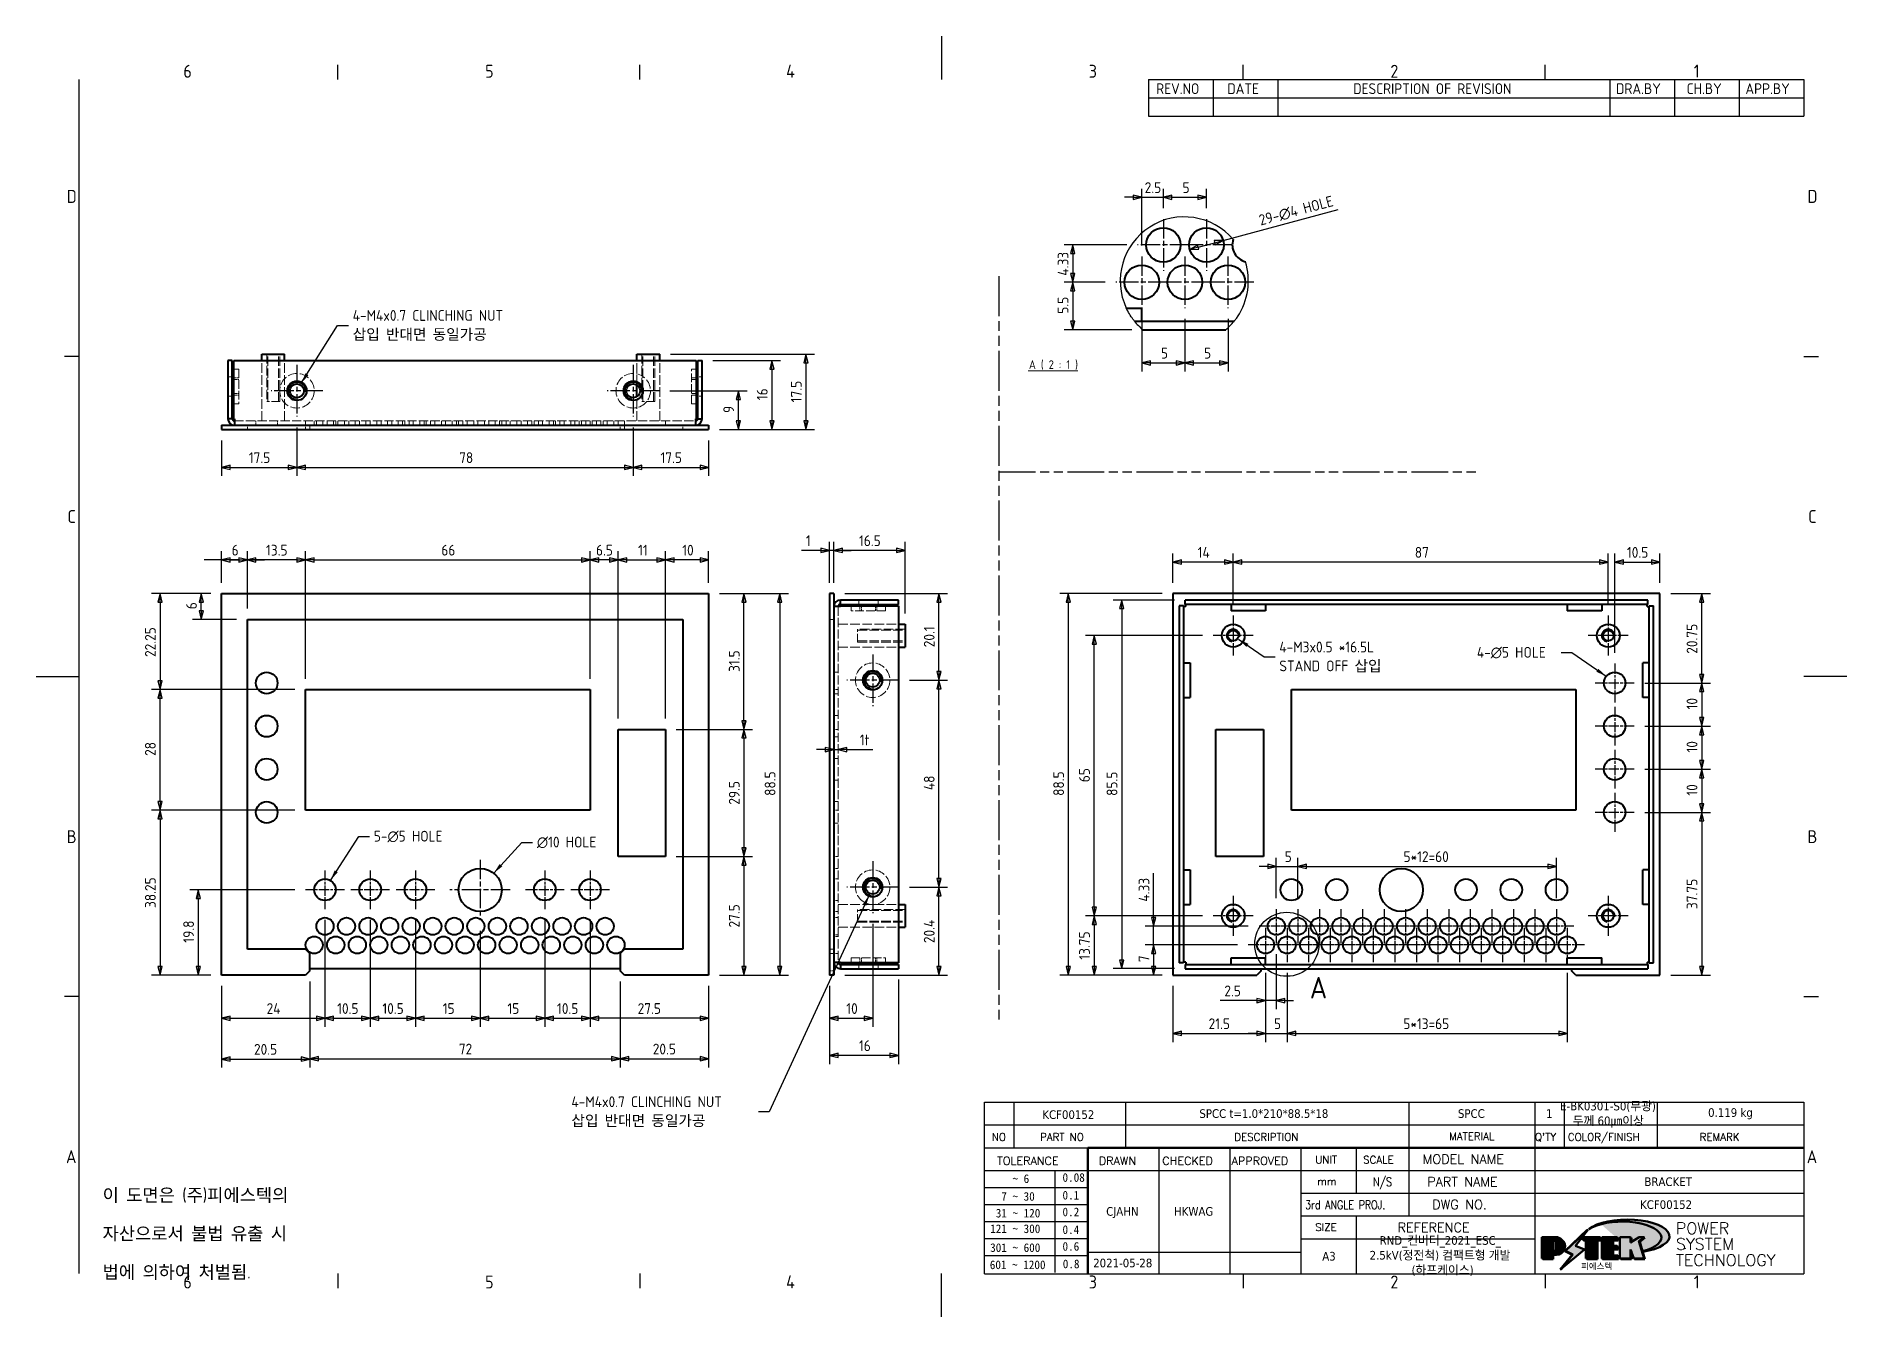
# Model space of a CAD drawing. Header units: millimetres. Extents: x 0 to 420, y 0 to 297.
import ezdxf
from ezdxf.enums import TextEntityAlignment as Align

# ---------------------------------------------------------------- set-up
doc = ezdxf.new("R2010")
doc.units = ezdxf.units.MM
for name, pattern in [('CHAIN', [0.3543, 0.2362, -0.0295, 0.0591, -0.0295]), ('DASHED', [0.2067, 0.1654, -0.0413]), ('DOUBLE_DASH_CHAIN', [1.2403, 0.6614, -0.0827, 0.1654, -0.0827, 0.1654, -0.0827])]:
    doc.linetypes.add(name, pattern=pattern)
doc.layers.get('0').update_dxf_attribs({"color": 3, "lineweight": 25})
for name, color, linetype, lineweight in [('가려진 것(ISO)', 2, 'DASHED', 18), ('가시적인 것(ISO)', 3, 'Continuous', 40), ('가시적인 좁은 것(ISO)', 3, 'Continuous', 35), ('경계(ISO)', 7, 'Continuous', 25), ('기호(ISO)', 5, 'Continuous', 25), ('끊기 선(JIS)', 7, 'Continuous', 25), ('상세 경계(JIS)', 7, 'Continuous', 25), ('스케치 형상(ISO)', 3, 'Continuous', 25), ('제목(ISO)', 5, 'Continuous', 50), ('중심 표식(ISO)', 1, 'Continuous', 25), ('치수(ISO)', 2, 'Continuous', 25), ('해치(ISO)', 7, 'Continuous', 18)]:
    doc.layers.add(name, color=color, linetype=linetype, lineweight=lineweight)
doc.styles.add('HAN_291', font='')
doc.styles.add('HAN_370', font='', dxfattribs={"width": 2})
doc.styles.add('ISO ProportionalPSTEK', font='isocp.shx')
doc.styles.add('RC_284', font='ROMANC.shx')
doc.styles.add('RC_287', font='ROMANC.shx')
doc.styles.add('RC_292', font='ROMANC.shx')
doc.styles.add('ROMANT_294', font='romant.shx')
doc.styles.add('문자 텍스트_PSTEK_POSCO', font='isocp.shx')
doc.styles.add('부품번호텍스트_PSTEK_POSCO', font='isocp.shx')
doc.styles.add('치수 텍스트_PSTEK_POSCO', font='isocp.shx')
doc.styles.add('텍스트 스타일198', font='tahoma.ttf')
doc.styles.add('텍스트 스타일333', font='ROMANC.shx', dxfattribs={"width": 0.8})
doc.styles.add('텍스트 스타일466', font='isocp.shx')
doc.styles.get('HAN_291').set_extended_font_data('GulimChe')
doc.styles.get('HAN_370').set_extended_font_data('GulimChe')
doc.dimstyles.new('치수_PSTEK_POSCO', dxfattribs={"dimtxt": 2.5, "dimasz": 2, "dimexe": 2, "dimexo": 2.5, "dimgap": 1, "dimtad": 1, "dimrnd": 1e-08, "dimdsep": 46, "dimtxsty": '치수 텍스트_PSTEK_POSCO', "dimblk": 'Filled-2', "dimcen": 0.09, "dimdle": 10, "dimclrd": 7, "dimclre": 7, "dimclrt": 2, "dimadec": 1, "dimazin": 2, "dimtfac": 1, "dimtmove": 0, "dimatfit": 3, "dimfxl": 0, "dimtolj": 1, "dimlwd": -1, "dimlwe": -1, "dimarcsym": 0})
doc.dimstyles.new('치수_PSTEK_POSCO$7', dxfattribs={"dimtxt": 2.5, "dimasz": 2.5, "dimexe": 2, "dimexo": 2.5, "dimgap": 1, "dimtad": 1, "dimrnd": 1e-08, "dimdsep": 46, "dimtxsty": '치수 텍스트_PSTEK_POSCO', "dimblk": 'Filled-2', "dimcen": 0.09, "dimdle": 10, "dimclrd": 7, "dimclre": 7, "dimclrt": 2, "dimadec": 1, "dimazin": 2, "dimtfac": 1, "dimtmove": 0, "dimatfit": 3, "dimfxl": 0, "dimtolj": 1, "dimlwd": -1, "dimlwe": -1, "dimarcsym": 0})

msp = doc.modelspace()

# ---------------------------------------------------------------- texts
at = {"layer": '기호(ISO)', "color": 2, "char_height": 2.5, "attachment_point": 4, "style": '치수 텍스트_PSTEK_POSCO'}
for s, insert, width, line_spacing_factor in [('{4-M4x0.7 CLINCHING NUT \\P삽입 반대면 동일가공}', (73.419, 229.916), 42.37426, 1.05), ('{4-M3x0.5 *16.5L\\PSTAND OFF 삽입}', (288.366, 153.036), 27.72083, 1.05), ('{4-\\fAIGDT|b0|i0;\\H2.5000;n\\fisocp|b0|i0;\\H2.5000;5 HOLE}', (334.191, 154.024), 18.54846, 0.4375), ('{5-\\fAIGDT|b0|i0;\\H2.5000;n\\fisocp|b0|i0;\\H2.5000;5 HOLE}', (78.323, 111.384), 18.26857, 0.4375), ('{\\fisocp|b0|i0;\\H2.5000;\\fAIGDT|b0|i0;\\H2.5000;n\\fisocp|b0|i0;\\H2.5000;10 HOLE}', (116.151, 110.011), 15.74056, 0.4375), ('{4-M4x0.7 CLINCHING NUT \\P삽입 반대면 동일가공}', (124.152, 47.549), 42.37426, 1.05)]:
    msp.add_mtext(s, dxfattribs=dict(at, insert=insert, width=width, line_spacing_factor=line_spacing_factor))
at = {"layer": '기호(ISO)', "color": 7, "insert": (230.278, 219.637), "char_height": 2, "attachment_point": 7, "style": '텍스트 스타일466'}
msp.add_mtext('A ( 2 : 1 )', dxfattribs=at)
at = {"layer": '기호(ISO)', "color": 7, "insert": (15.395, 19.147), "char_height": 3, "width": 51.64005, "attachment_point": 4, "line_spacing_factor": 1.78626, "style": '문자 텍스트_PSTEK_POSCO'}
msp.add_mtext('{이 도면은 (주)피에스텍의\\P자산으로서 불법 유출 시 \\P법에 의하여 처벌됨.}', dxfattribs=at)

# ---------------------------------------------------------------- blocks, each defined once
blk = doc.blocks.new('경계 Default Border')
at = {"layer": '경계(ISO)'}
for p, q in [((70, 287), (70, 290.4)), ((140, 287), (140, 290.4)), ((280, 287), (280, 290.4)), ((350, 287), (350, 290.4)), ((10, 222.75), (6.6, 222.75)), ((410, 222.75), (413.4, 222.75)), ((10, 74.25), (6.6, 74.25)), ((410, 74.25), (413.4, 74.25)), ((70, 10), (70, 6.6)), ((140, 10), (140, 6.6)), ((280, 10), (280, 6.6)), ((350, 10), (350, 6.6))]:
    blk.add_line(p, q, dxfattribs=at)
at = {"layer": '경계(ISO)', "flags": 128}
for points in [[(210, 297), (210, 287)], [(10, 10), (10, 287)], [(0, 148.5), (10, 148.5)], [(420, 148.5), (410, 148.5)], [(210, 0), (210, 10)]]:
    blk.add_lwpolyline(points, dxfattribs=at)
at = {"layer": '경계(ISO)', "color": 2, "char_height": 3, "attachment_point": 7, "style": '문자 텍스트_PSTEK_POSCO'}
for s, insert in [('6', (34.14, 287.37)), ('5', (104.14, 287.37)), ('4', (173.97, 287.4)), ('3', (244.17, 287.37)), ('2', (314.13, 287.37)), ('1', (384.49, 287.4)), ('D', (7.08, 258.35)), ('D', (410.88, 258.35)), ('C', (7.24, 184.1)), ('C', (411.04, 184.1)), ('B', (7.08, 109.85)), ('B', (410.88, 109.85)), ('A', (6.91, 35.62)), ('A', (410.71, 35.62)), ('6', (34.14, 6.57)), ('5', (104.14, 6.57)), ('4', (173.97, 6.6)), ('3', (244.17, 6.57)), ('2', (314.13, 6.57)), ('1', (384.49, 6.6))]:
    blk.add_mtext(s, dxfattribs=dict(at, insert=insert))
blk = doc.blocks.new('제목 블록 PSTEK')
for color, points in [(252, [(317.22, 17.06), (322.03, 21.63), (322.28, 21.94), (317.05, 16.98), (318.75, 16.19), (316, 12.72), (316.34, 13), (318.92, 16.27)]), (5, [(321.62, 17.42), (319.53, 18.25), (322.45, 22.02), (317.22, 17.06), (318.92, 16.27), (316.17, 12.8)]), (1, [(324.48, 19.61), (325.24, 19.61), (325.24, 20.26), (321.23, 20.26), (321.23, 19.61), (321.98, 19.61), (321.98, 15.34), (324.48, 15.34)]), (252, [(321.98, 19.61), (321.4, 19.61), (321.4, 19.46), (321.98, 19.46)]), (252, [(324.66, 19.46), (325.42, 19.46), (325.42, 20.11), (325.24, 20.11), (325.24, 19.61), (324.48, 19.61), (324.48, 15.34), (322.16, 15.34), (322.16, 15.19), (324.66, 15.19)]), (1, [(329.23, 20.26), (325.66, 20.26), (325.66, 15.34), (329.36, 15.34), (329.36, 15.99), (328.11, 15.99), (328.11, 17.56), (329.23, 17.56), (329.23, 18.26), (328.11, 18.26), (328.11, 19.61), (329.23, 19.61)]), (252, [(328.29, 19.46), (329.41, 19.46), (329.41, 20.11), (329.23, 20.11), (329.23, 19.61), (328.11, 19.61), (328.11, 18.26), (328.29, 18.26)]), (252, [(328.29, 17.42), (329.41, 17.42), (329.41, 18.11), (329.23, 18.11), (329.23, 17.56), (328.11, 17.56), (328.11, 15.99), (328.29, 15.99)]), (1, [(332.33, 20.26), (329.86, 20.26), (329.86, 15.34), (332.33, 15.34), (332.33, 17.43), (333.07, 15.34), (335.49, 15.34), (334.25, 19.31), (335.44, 20.26), (334.31, 20.26), (332.33, 19)]), (252, [(332.51, 16.93), (332.33, 17.43), (332.33, 15.34), (330.04, 15.34), (330.04, 15.19), (332.51, 15.19)]), (252, [(332.51, 20.11), (332.33, 20.11), (332.33, 19), (332.51, 19.11)]), (252, [(335.62, 20.11), (335.25, 20.11), (334.25, 19.31), (335.49, 15.34), (333.2, 15.34), (333.25, 15.19), (335.66, 15.19), (334.43, 19.16)]), (252, [(329.54, 15.85), (329.36, 15.85), (329.36, 15.34), (325.83, 15.34), (325.83, 15.19), (329.54, 15.19)])]:
    blk.add_hatch(color=color).paths.add_polyline_path(points)
h = blk.add_hatch(color=1)
edge = h.paths.add_edge_path(flags=0)
edge.add_line((314.22, 19.61), (314.22, 17))
edge.add_line((314.22, 17), (314.35, 17))
edge.add_arc((314.35, 17.65), 0.651, 270, 360)
edge.add_line((315, 17.65), (315, 18.96))
edge.add_arc((314.35, 18.96), 0.651, 0, 90)
edge.add_line((314.35, 19.61), (314.22, 19.61))
edge = h.paths.add_edge_path()
edge.add_arc((314.98, 18.29), 1.97, 270, 450)
edge.add_line((314.98, 20.26), (311.77, 20.26))
edge.add_line((311.77, 20.26), (311.77, 15.34))
edge.add_line((311.77, 15.34), (314.22, 15.34))
edge.add_line((314.22, 15.34), (314.22, 16.32))
edge.add_line((314.22, 16.32), (314.98, 16.32))
h = blk.add_hatch(color=252)
edge = h.paths.add_edge_path()
edge.add_arc((314.98, 18.29), 1.97, 270, 406.8279)
edge.add_arc((315.16, 18.14), 1.97, -90, 53.561, ccw=False)
edge.add_line((315.16, 16.17), (314.4, 16.17))
edge.add_line((314.4, 16.17), (314.4, 15.19))
edge.add_line((314.4, 15.19), (311.94, 15.19))
edge.add_line((311.94, 15.19), (311.94, 15.34))
edge.add_line((311.94, 15.34), (314.22, 15.34))
edge.add_line((314.22, 15.34), (314.22, 16.32))
edge.add_line((314.22, 16.32), (314.98, 16.32))
h = blk.add_hatch(color=252)
edge = h.paths.add_edge_path()
edge.add_line((314.4, 19.46), (314.53, 19.46))
edge.add_arc((314.53, 18.81), 0.651, 60.4189, 90, ccw=False)
edge.add_arc((314.35, 18.96), 0.651, 39.9699, 90)
edge.add_line((314.35, 19.61), (314.22, 19.61))
edge.add_line((314.22, 19.61), (314.22, 17))
edge.add_line((314.22, 17), (314.35, 17))
edge.add_arc((314.35, 17.65), 0.651, 270, 274.6931)
edge.add_line((314.4, 17), (314.4, 19.46))
at = {"layer": '해치(ISO)'}
h = blk.add_hatch(color=140, dxfattribs=at)
edge = h.paths.add_edge_path()
edge.add_ellipse((330.37, 20.16), major_axis=(9.1, 0), ratio=0.40699, start_angle=301.3098, end_angle=507.7437)
edge.add_ellipse((331.53, 20.46), major_axis=(-9.82, 0), ratio=0.39426, start_angle=111.5121, end_angle=334.4703, ccw=False)
edge.add_line((335.14, 16.86), (335.1, 16.99))
at = {"color": 180}
for p, q in [((182.48, 11.79), (182.48, 51.57)), ((182.48, 51.57), (372.48, 51.57)), ((189.27, 51.57), (189.27, 41.01)), ((215.22, 41.01), (215.22, 51.57)), ((280.88, 51.57), (280.88, 41.01)), ((310.09, 51.57), (310.09, 41.01)), ((316.9, 51.57), (316.9, 41.01)), ((338.46, 51.57), (338.46, 41.01)), ((372.48, 51.57), (372.48, 11.79)), ((182.48, 46.29), (372.48, 46.29)), ((182.48, 41.01), (206.45, 41.01)), ((222.94, 11.79), (222.94, 41.01)), ((239.43, 11.79), (239.43, 41.01)), ((255.92, 11.79), (255.92, 41.01)), ((268.69, 41.01), (268.69, 30.45)), ((280.88, 41.01), (280.88, 25.17)), ((310.09, 41.01), (310.09, 11.79)), ((182.48, 35.73), (206.45, 35.73)), ((198.86, 12.03), (198.86, 35.73)), ((206.45, 35.73), (372.48, 35.73)), ((182.48, 31.78), (206.45, 31.78)), ((255.92, 30.45), (372.48, 30.45)), ((182.48, 27.83), (206.45, 27.83)), ((182.48, 23.88), (206.45, 23.88)), ((255.92, 25.17), (372.48, 25.17)), ((268.69, 25.17), (268.69, 11.79)), ((182.48, 19.93), (206.45, 19.93)), ((255.92, 19.89), (310.09, 19.89)), ((182.48, 15.98), (206.45, 15.98)), ((206.45, 16.74), (255.92, 16.74)), ((182.48, 11.79), (372.48, 11.79))]:
    blk.add_line(p, q, dxfattribs=at)
at = {"color": 7, "lineweight": 50}
for p, q in [((206.45, 11.79), (206.45, 41.01)), ((206.45, 41.01), (372.48, 41.01))]:
    blk.add_line(p, q, dxfattribs=at)
at = {"color": 7}
for p, q in [((322.28, 21.94), (317.05, 16.98)), ((322.45, 22.02), (317.22, 17.06)), ((317.22, 17.06), (322.03, 21.63)), ((319.53, 18.25), (322.45, 22.02)), ((322.03, 21.63), (322.28, 21.94)), ((314.98, 20.26), (311.77, 20.26)), ((311.77, 20.26), (311.77, 15.34)), ((314.98, 20.26), (311.77, 20.26)), ((311.77, 20.26), (311.77, 15.34)), ((314.22, 17), (314.22, 19.61)), ((314.22, 19.61), (314.35, 19.61)), ((314.35, 19.61), (314.22, 19.61)), ((314.22, 19.61), (314.22, 17)), ((314.22, 17), (314.22, 19.61)), ((314.22, 19.61), (314.35, 19.61)), ((314.35, 17), (314.22, 17)), ((314.22, 17), (314.35, 17)), ((314.35, 17), (314.22, 17)), ((314.4, 19.46), (314.53, 19.46)), ((314.4, 17), (314.4, 19.46)), ((315, 18.96), (315, 17.65)), ((315, 18.96), (315, 17.65)), ((316.17, 12.8), (321.62, 17.42)), ((317.05, 16.98), (318.75, 16.19)), ((318.92, 16.27), (317.22, 17.06)), ((317.22, 17.06), (318.92, 16.27)), ((321.62, 17.42), (319.53, 18.25)), ((325.24, 20.26), (321.23, 20.26)), ((321.23, 20.26), (321.23, 19.61)), ((325.24, 20.26), (321.23, 20.26)), ((321.23, 20.26), (321.23, 19.61)), ((321.23, 19.61), (321.98, 19.61)), ((321.23, 19.61), (321.98, 19.61)), ((321.4, 19.61), (321.4, 19.46)), ((321.98, 19.61), (321.4, 19.61)), ((321.4, 19.46), (321.98, 19.46)), ((321.98, 19.61), (321.98, 15.34)), ((321.98, 19.46), (321.98, 19.61)), ((321.98, 19.61), (321.98, 15.34)), ((324.48, 19.61), (325.24, 19.61)), ((324.48, 15.34), (324.48, 19.61)), ((325.24, 19.61), (324.48, 19.61)), ((324.48, 19.61), (324.48, 15.34)), ((324.48, 19.61), (325.24, 19.61)), ((324.48, 15.34), (324.48, 19.61)), ((324.66, 19.46), (325.42, 19.46)), ((324.66, 15.19), (324.66, 19.46)), ((325.24, 19.61), (325.24, 20.26)), ((325.24, 19.61), (325.24, 20.26)), ((325.42, 20.11), (325.24, 20.11)), ((325.24, 20.11), (325.24, 19.61)), ((325.42, 19.46), (325.42, 20.11)), ((329.23, 20.26), (325.66, 20.26)), ((325.66, 20.26), (325.66, 15.34)), ((325.66, 20.26), (325.66, 15.34)), ((329.23, 20.26), (325.66, 20.26)), ((328.11, 18.26), (328.11, 19.61)), ((328.11, 19.61), (329.23, 19.61)), ((329.23, 19.61), (328.11, 19.61)), ((328.11, 19.61), (328.11, 18.26)), ((328.11, 18.26), (328.11, 19.61)), ((328.11, 19.61), (329.23, 19.61)), ((329.23, 18.26), (328.11, 18.26)), ((328.11, 18.26), (328.29, 18.26)), ((329.23, 18.26), (328.11, 18.26)), ((328.11, 17.56), (329.23, 17.56)), ((328.11, 15.99), (328.11, 17.56)), ((329.23, 17.56), (328.11, 17.56)), ((328.11, 17.56), (328.11, 15.99)), ((328.11, 17.56), (329.23, 17.56)), ((328.11, 15.99), (328.11, 17.56)), ((328.29, 18.26), (328.29, 19.46)), ((328.29, 19.46), (329.41, 19.46)), ((328.29, 15.99), (328.29, 17.42)), ((328.29, 17.42), (329.41, 17.42)), ((329.23, 19.61), (329.23, 20.26)), ((329.23, 19.61), (329.23, 20.26)), ((329.41, 20.11), (329.23, 20.11)), ((329.23, 20.11), (329.23, 19.61)), ((329.23, 17.56), (329.23, 18.26)), ((329.23, 17.56), (329.23, 18.26)), ((329.41, 18.11), (329.23, 18.11)), ((329.23, 18.11), (329.23, 17.56)), ((329.41, 19.46), (329.41, 20.11)), ((329.41, 17.42), (329.41, 18.11)), ((332.33, 20.26), (329.86, 20.26)), ((329.86, 20.26), (329.86, 15.34)), ((329.86, 20.26), (329.86, 15.34)), ((332.33, 20.26), (329.86, 20.26)), ((334.31, 20.26), (332.33, 19)), ((332.33, 19), (332.33, 20.26)), ((334.31, 20.26), (332.33, 19)), ((332.33, 19), (332.33, 20.26)), ((332.51, 20.11), (332.33, 20.11)), ((332.33, 20.11), (332.33, 19)), ((332.33, 19), (332.51, 19.11)), ((332.33, 17.43), (333.07, 15.34)), ((332.33, 15.34), (332.33, 17.43)), ((332.51, 16.93), (332.33, 17.43)), ((332.33, 17.43), (332.33, 15.34)), ((332.33, 17.43), (333.07, 15.34)), ((332.33, 15.34), (332.33, 17.43)), ((332.51, 19.11), (332.51, 20.11)), ((332.51, 15.19), (332.51, 16.93)), ((334.25, 19.31), (335.44, 20.26)), ((334.25, 19.31), (335.44, 20.26)), ((335.25, 20.11), (334.25, 19.31)), ((335.49, 15.34), (334.25, 19.31)), ((334.25, 19.31), (335.49, 15.34)), ((335.49, 15.34), (334.25, 19.31)), ((335.44, 20.26), (334.31, 20.26)), ((335.44, 20.26), (334.31, 20.26)), ((334.43, 19.16), (335.62, 20.11)), ((335.66, 15.19), (334.43, 19.16)), ((335.62, 20.11), (335.25, 20.11)), ((345.04, 17.5), (344.99, 17.69)), ((311.77, 15.34), (314.22, 15.34)), ((311.77, 15.34), (314.22, 15.34)), ((314.22, 15.34), (311.94, 15.34)), ((311.94, 15.34), (311.94, 15.19)), ((311.94, 15.19), (314.4, 15.19)), ((314.22, 16.32), (314.98, 16.32)), ((314.22, 15.34), (314.22, 16.32)), ((314.98, 16.32), (314.22, 16.32)), ((314.22, 16.32), (314.22, 15.34)), ((314.22, 16.32), (314.98, 16.32)), ((314.22, 15.34), (314.22, 16.32)), ((314.4, 16.17), (315.16, 16.17)), ((314.4, 15.19), (314.4, 16.17)), ((318.75, 16.19), (316, 12.72)), ((316, 12.72), (316.34, 13)), ((318.92, 16.27), (316.17, 12.8)), ((316.34, 13), (318.92, 16.27)), ((321.98, 15.34), (324.48, 15.34)), ((321.98, 15.34), (324.48, 15.34)), ((324.48, 15.34), (322.16, 15.34)), ((322.16, 15.34), (322.16, 15.19)), ((322.16, 15.19), (324.66, 15.19)), ((325.66, 15.34), (329.36, 15.34)), ((325.66, 15.34), (329.36, 15.34)), ((329.36, 15.34), (325.83, 15.34)), ((325.83, 15.34), (325.83, 15.19)), ((325.83, 15.19), (329.54, 15.19)), ((329.36, 15.99), (328.11, 15.99)), ((328.11, 15.99), (328.29, 15.99)), ((329.36, 15.99), (328.11, 15.99)), ((329.36, 15.34), (329.36, 15.99)), ((329.36, 15.34), (329.36, 15.99)), ((329.54, 15.85), (329.36, 15.85)), ((329.36, 15.85), (329.36, 15.34)), ((329.54, 15.19), (329.54, 15.85)), ((329.86, 15.34), (332.33, 15.34)), ((329.86, 15.34), (332.33, 15.34)), ((332.33, 15.34), (330.04, 15.34)), ((330.04, 15.34), (330.04, 15.19)), ((330.04, 15.19), (332.51, 15.19)), ((333.07, 15.34), (335.49, 15.34)), ((333.07, 15.34), (335.49, 15.34)), ((335.49, 15.34), (333.2, 15.34)), ((333.2, 15.34), (333.25, 15.19)), ((333.25, 15.19), (335.66, 15.19))]:
    blk.add_line(p, q, dxfattribs=at)
at = {"color": 5}
for p, q in [((322.45, 22.02), (317.22, 17.06)), ((319.53, 18.25), (322.45, 22.02)), ((316.17, 12.8), (321.62, 17.42)), ((317.22, 17.06), (318.92, 16.27)), ((321.62, 17.42), (319.53, 18.25)), ((318.92, 16.27), (316.17, 12.8))]:
    blk.add_line(p, q, dxfattribs=at)
at = {"color": 1}
for p, q in [((314.98, 20.26), (311.77, 20.26)), ((311.77, 20.26), (311.77, 15.34)), ((314.22, 17), (314.22, 19.61)), ((314.22, 19.61), (314.35, 19.61)), ((314.35, 17), (314.22, 17)), ((315, 18.96), (315, 17.65)), ((325.24, 20.26), (321.23, 20.26)), ((321.23, 20.26), (321.23, 19.61)), ((321.23, 19.61), (321.98, 19.61)), ((321.98, 19.61), (321.98, 15.34)), ((324.48, 19.61), (325.24, 19.61)), ((324.48, 15.34), (324.48, 19.61)), ((325.24, 19.61), (325.24, 20.26)), ((329.23, 20.26), (325.66, 20.26)), ((325.66, 20.26), (325.66, 15.34)), ((328.11, 18.26), (328.11, 19.61)), ((328.11, 19.61), (329.23, 19.61)), ((329.23, 18.26), (328.11, 18.26)), ((328.11, 17.56), (329.23, 17.56)), ((328.11, 15.99), (328.11, 17.56)), ((329.23, 19.61), (329.23, 20.26)), ((329.23, 17.56), (329.23, 18.26)), ((332.33, 20.26), (329.86, 20.26)), ((329.86, 20.26), (329.86, 15.34)), ((334.31, 20.26), (332.33, 19)), ((332.33, 19), (332.33, 20.26)), ((332.33, 17.43), (333.07, 15.34)), ((332.33, 15.34), (332.33, 17.43)), ((334.25, 19.31), (335.44, 20.26)), ((335.49, 15.34), (334.25, 19.31)), ((335.44, 20.26), (334.31, 20.26)), ((311.77, 15.34), (314.22, 15.34)), ((314.22, 16.32), (314.98, 16.32)), ((314.22, 15.34), (314.22, 16.32)), ((321.98, 15.34), (324.48, 15.34)), ((325.66, 15.34), (329.36, 15.34)), ((329.36, 15.99), (328.11, 15.99)), ((329.36, 15.34), (329.36, 15.99)), ((329.86, 15.34), (332.33, 15.34)), ((333.07, 15.34), (335.49, 15.34))]:
    blk.add_line(p, q, dxfattribs=at)
at = {"color": 7}
for centre, radius, start, end in [((314.35, 18.96), 0.651, 0, 90), ((314.35, 18.96), 0.651, 39.9699, 90), ((314.35, 18.96), 0.651, 0, 90), ((314.35, 17.65), 0.651, 270, 0), ((314.35, 17.65), 0.651, 270, 0), ((314.35, 17.65), 0.651, 270, 274.6931), ((314.53, 18.81), 0.651, 60.4189, 90), ((314.98, 18.29), 1.97, 270, 90), ((314.98, 18.29), 1.97, 270, 90), ((314.98, 18.29), 1.97, 270, 46.8279), ((315.16, 18.14), 1.97, 270, 53.561)]:
    blk.add_arc(centre, radius, start, end, dxfattribs=at)
at = {"color": 1}
for centre, radius, start, end in [((314.35, 18.96), 0.651, 0, 90), ((314.35, 17.65), 0.651, 270, 0), ((314.98, 18.29), 1.97, 270, 90)]:
    blk.add_arc(centre, radius, start, end, dxfattribs=at)
at = {"layer": '제목(ISO)', "lineweight": 18}
blk.add_line((182.48, 35.73), (182.48, 11.79), dxfattribs=at)
at = {"layer": '제목(ISO)'}
for p, q in [((322.28, 21.94), (317.05, 16.98)), ((322.45, 22.02), (317.22, 17.06)), ((317.22, 17.06), (322.03, 21.63)), ((319.53, 18.25), (322.45, 22.02)), ((322.03, 21.63), (322.28, 21.94)), ((314.98, 20.26), (311.77, 20.26)), ((311.77, 20.26), (311.77, 15.34)), ((314.22, 17), (314.22, 19.61)), ((314.22, 19.61), (314.35, 19.61)), ((314.35, 19.61), (314.22, 19.61)), ((314.22, 19.61), (314.22, 17)), ((314.35, 17), (314.22, 17)), ((314.22, 17), (314.35, 17)), ((314.4, 19.46), (314.53, 19.46)), ((314.4, 17), (314.4, 19.46)), ((315, 18.96), (315, 17.65)), ((316.17, 12.8), (321.62, 17.42)), ((317.05, 16.98), (318.75, 16.19)), ((317.22, 17.06), (318.92, 16.27)), ((318.92, 16.27), (317.22, 17.06)), ((321.62, 17.42), (319.53, 18.25)), ((325.24, 20.26), (321.23, 20.26)), ((321.23, 20.26), (321.23, 19.61)), ((321.23, 19.61), (321.98, 19.61)), ((321.98, 19.61), (321.4, 19.61)), ((321.4, 19.61), (321.4, 19.46)), ((321.4, 19.46), (321.98, 19.46)), ((321.98, 19.61), (321.98, 15.34)), ((321.98, 19.46), (321.98, 19.61)), ((324.48, 19.61), (325.24, 19.61)), ((324.48, 15.34), (324.48, 19.61)), ((325.24, 19.61), (324.48, 19.61)), ((324.48, 19.61), (324.48, 15.34)), ((324.66, 19.46), (325.42, 19.46)), ((324.66, 15.19), (324.66, 19.46)), ((325.24, 19.61), (325.24, 20.26)), ((325.42, 20.11), (325.24, 20.11)), ((325.24, 20.11), (325.24, 19.61)), ((325.42, 19.46), (325.42, 20.11)), ((329.23, 20.26), (325.66, 20.26)), ((325.66, 20.26), (325.66, 15.34)), ((328.11, 18.26), (328.11, 19.61)), ((328.11, 19.61), (329.23, 19.61)), ((329.23, 19.61), (328.11, 19.61)), ((328.11, 19.61), (328.11, 18.26)), ((329.23, 18.26), (328.11, 18.26)), ((328.11, 18.26), (328.29, 18.26)), ((328.11, 15.99), (328.11, 17.56)), ((328.11, 17.56), (329.23, 17.56)), ((329.23, 17.56), (328.11, 17.56)), ((328.11, 17.56), (328.11, 15.99)), ((328.29, 19.46), (329.41, 19.46)), ((328.29, 18.26), (328.29, 19.46)), ((328.29, 17.42), (329.41, 17.42)), ((328.29, 15.99), (328.29, 17.42)), ((329.23, 19.61), (329.23, 20.26)), ((329.41, 20.11), (329.23, 20.11)), ((329.23, 20.11), (329.23, 19.61)), ((329.23, 17.56), (329.23, 18.26)), ((329.41, 18.11), (329.23, 18.11)), ((329.23, 18.11), (329.23, 17.56)), ((329.41, 19.46), (329.41, 20.11)), ((329.41, 17.42), (329.41, 18.11)), ((332.33, 20.26), (329.86, 20.26)), ((329.86, 20.26), (329.86, 15.34)), ((334.31, 20.26), (332.33, 19)), ((332.33, 19), (332.33, 20.26)), ((332.51, 20.11), (332.33, 20.11)), ((332.33, 20.11), (332.33, 19)), ((332.33, 19), (332.51, 19.11)), ((332.33, 15.34), (332.33, 17.43)), ((332.33, 17.43), (333.07, 15.34)), ((332.51, 16.93), (332.33, 17.43)), ((332.33, 17.43), (332.33, 15.34)), ((332.51, 19.11), (332.51, 20.11)), ((332.51, 15.19), (332.51, 16.93)), ((334.25, 19.31), (335.44, 20.26)), ((335.25, 20.11), (334.25, 19.31)), ((335.49, 15.34), (334.25, 19.31)), ((334.25, 19.31), (335.49, 15.34)), ((335.44, 20.26), (334.31, 20.26)), ((334.43, 19.16), (335.62, 20.11)), ((335.66, 15.19), (334.43, 19.16)), ((335.62, 20.11), (335.25, 20.11)), ((311.77, 15.34), (314.22, 15.34)), ((314.22, 15.34), (311.94, 15.34)), ((311.94, 15.34), (311.94, 15.19)), ((311.94, 15.19), (314.4, 15.19)), ((314.22, 15.34), (314.22, 16.32)), ((314.22, 16.32), (314.98, 16.32)), ((314.98, 16.32), (314.22, 16.32)), ((314.22, 16.32), (314.22, 15.34)), ((314.4, 15.19), (314.4, 16.17)), ((314.4, 16.17), (315.16, 16.17)), ((318.75, 16.19), (316, 12.72)), ((316, 12.72), (316.34, 13)), ((318.92, 16.27), (316.17, 12.8)), ((316.34, 13), (318.92, 16.27)), ((321.98, 15.34), (324.48, 15.34)), ((324.48, 15.34), (322.16, 15.34)), ((322.16, 15.34), (322.16, 15.19)), ((322.16, 15.19), (324.66, 15.19)), ((325.66, 15.34), (329.36, 15.34)), ((329.36, 15.34), (325.83, 15.34)), ((325.83, 15.34), (325.83, 15.19)), ((325.83, 15.19), (329.54, 15.19)), ((329.36, 15.99), (328.11, 15.99)), ((328.11, 15.99), (328.29, 15.99)), ((329.36, 15.34), (329.36, 15.99)), ((329.54, 15.85), (329.36, 15.85)), ((329.36, 15.85), (329.36, 15.34)), ((329.54, 15.19), (329.54, 15.85)), ((329.86, 15.34), (332.33, 15.34)), ((332.33, 15.34), (330.04, 15.34)), ((330.04, 15.34), (330.04, 15.19)), ((330.04, 15.19), (332.51, 15.19)), ((333.07, 15.34), (335.49, 15.34)), ((335.49, 15.34), (333.2, 15.34)), ((333.2, 15.34), (333.25, 15.19)), ((333.25, 15.19), (335.66, 15.19))]:
    blk.add_line(p, q, dxfattribs=at)
at = {"layer": '제목(ISO)', "color": 4}
blk.add_line((335.14, 16.86), (335.1, 16.99), dxfattribs=at)
at = {"layer": '제목(ISO)'}
for centre, radius, start, end in [((314.35, 18.96), 0.651, 0, 90), ((314.35, 18.96), 0.651, 39.9699, 90), ((314.35, 17.65), 0.651, 270, 0), ((314.35, 17.65), 0.651, 270, 274.6931), ((314.53, 18.81), 0.651, 60.4189, 90), ((314.98, 18.29), 1.97, 46.8279, 90), ((314.98, 18.29), 1.97, 270, 46.8279), ((314.98, 18.29), 1.97, 270, 46.8279), ((315.16, 18.14), 1.97, 270, 53.561)]:
    blk.add_arc(centre, radius, start, end, dxfattribs=at)
at = {"layer": '제목(ISO)', "color": 4}
for centre, major_axis, ratio, start_param, end_param in [((331.53, 20.46), (9.82, 0), 0.39426, 5.087845, 8.9792), ((330.37, 20.16), (9.1, 0), 0.40699, 5.258849, 8.861799)]:
    blk.add_ellipse(centre, major_axis=major_axis, ratio=ratio, start_param=start_param, end_param=end_param, dxfattribs=at)
at = {"color": 2}
for s, height, style, p in [('NO', 1.742, 'RC_284', (184.14, 42.62)), ('PART NO', 1.742, 'RC_284', (195.34, 42.62)), ('DESCRIPTION', 1.7424, 'RC_284', (240.4, 42.62)), ("Q'TY", 1.742, 'RC_284', (310.14, 42.62)), ('COLOR/FINISH', 1.7424, 'RC_284', (317.77, 42.62)), ('REMARK', 1.742, 'RC_284', (348.35, 42.62)), (' TOLERANCE', 1.9, 'RC_287', (184.09, 37.01)), ('DRAWN', 1.9, 'RC_287', (208.98, 37.01)), ('CHECKED', 1.9, 'RC_287', (223.69, 37.01)), ('APPROVED', 1.9, 'RC_287', (239.78, 37.01)), ('UNIT', 1.742, 'RC_284', (259.17, 37.34)), ('SCALE', 1.742, 'RC_284', (270.29, 37.34)), ('MODEL NAME', 2.178, 'RC_292', (284.1, 37.25)), ('    ~ 6', 2, 'HAN_291', (183.77, 32.82)), ('0.08', 2, 'HAN_291', (200.55, 33.1)), ('PART NAME', 2.178, 'RC_292', (285.14, 32.03)), ('  7 ~ 30', 2, 'HAN_291', (183.77, 28.71)), ('0.1', 2, 'HAN_291', (200.55, 28.99)), ('mm', 1.742, 'RC_284', (259.65, 32.35)), (' 31 ~ 120', 2, 'HAN_291', (183.77, 24.83)), ('0.2', 2, 'HAN_291', (200.55, 25.11)), (' DWG NO.', 2.178, 'RC_292', (284.81, 26.75)), ('121 ~ 300', 2, 'HAN_291', (183.77, 21.21)), ('0.4', 2, 'HAN_291', (200.55, 21)), ('SIZE', 1.742, 'RC_284', (259.17, 21.69)), ('REFERENCE', 2.178, 'RC_292', (278.27, 21.43)), ('301 ~ 600', 2, 'HAN_291', (183.77, 16.83)), ('0.6', 2, 'HAN_291', (200.55, 17.12)), ('601 ~ 1200', 2, 'HAN_291', (183.68, 12.85)), ('0.8', 2, 'HAN_291', (200.61, 13.06))]:
    blk.add_text(s, height=height, dxfattribs=dict(at, style=style)).set_placement(p)
at = {"color": 2, "style": 'RC_284'}
blk.add_text('MATERIAL', height=1.742, dxfattribs=at).set_placement((295.48, 43.65), align=Align.MIDDLE_CENTER)
at = {"color": 7, "style": '텍스트 스타일333', "width": 0.8}
blk.add_text('N/S', height=2, dxfattribs=at).set_placement((274.78, 33.09), align=Align.MIDDLE_CENTER)
at = {"color": 2, "style": '텍스트 스타일333', "width": 0.8}
blk.add_text('3rd ANGLE PROJ.', height=2, dxfattribs=at).set_placement((256.84, 26.76))
at = {"color": 7, "style": 'ROMANT_294'}
for s, p in [('POWER', (342.83, 20.97)), ('SYSTEM', (342.83, 17.33)), ('TECHNOLOGY', (342.83, 13.57))]:
    blk.add_text(s, height=2.7, dxfattribs=at).set_placement(p)
at = {"color": 7, "insert": (320.85, 14.21), "char_height": 1.4, "attachment_point": 1, "line_spacing_factor": 0.332, "style": 'HAN_370'}
blk.add_mtext('\\fHY견고딕|b0|i0;\\H1.4000;피에스텍', dxfattribs=at)
at = {"layer": '제목(ISO)', "color": 7, "style": '텍스트 스타일198'}
for tag, p in [('4._COLOR_001', (315.22, 49.66)), ('질량\\P3;_001', (350.3, 48.16)), ('부품_번호_001', (195.87, 47.68)), ('설명_001', (232.3, 47.92)), ('재질_001', (292.28, 47.93)), ("3._Q'TY_001", (312.71, 47.92)), ('4._COLOR_002', (318.9, 46.24)), ('제목_001', (335.53, 32.12)), ('설계자_001', (210.68, 25.23)), ('점검자_001', (226.43, 25.23)), ('부품_번호_001', (334.53, 26.81)), ('시트_크기_001', (260.81, 14.84)), ('프로젝트_002', (271.8, 15.07)), ('프로젝트_001', (274.1, 18.49)), ('작성_날짜_001', (207.67, 13.27)), ('프로젝트_003', (281.52, 11.65))]:
    blk.add_attdef(tag, p, '', height=2, dxfattribs=at)
for tag, p in [('1._MODEL_NAME', (341.23, 38.37)), ('엔지니어링_승인자', (247.67, 26.23)), ('점검_날짜', (231.18, 14.27)), ('엔지니어링_승인_날짜', (247.67, 14.27))]:
    blk.add_attdef(tag, text='', height=2, dxfattribs=at).set_placement(p, align=Align.MIDDLE_CENTER)
blk = doc.blocks.new('리비전 내역')
at = {"layer": '기호(ISO)'}
for p, q in [((258, 287), (410, 287)), ((258, 287), (258, 282.72)), ((273, 287), (273, 282.72)), ((288, 287), (288, 282.72)), ((365, 287), (365, 282.72)), ((380, 287), (380, 282.72)), ((395, 287), (395, 282.72)), ((410, 287), (410, 282.72)), ((258, 282.72), (410, 282.72)), ((258, 282.72), (258, 278.44)), ((273, 282.72), (273, 278.44)), ((288, 282.72), (288, 278.44)), ((365, 282.72), (365, 278.44)), ((380, 282.72), (380, 278.44)), ((395, 282.72), (395, 278.44)), ((410, 282.72), (410, 278.44)), ((258, 278.44), (410, 278.44))]:
    blk.add_line(p, q, dxfattribs=at)
at = {"layer": '기호(ISO)', "color": 2, "char_height": 2.5, "attachment_point": 7, "style": 'ISO ProportionalPSTEK'}
for s, insert in [('REV.NO', (259.79, 283.58)), ('DATE', (276.31, 283.58)), ('DESCRIPTION OF REVISION', (305.51, 283.58)), ('DRA.BY', (366.48, 283.58)), ('CH.BY', (382.86, 283.58)), ('APP.BY', (396.48, 283.58))]:
    blk.add_mtext(s, dxfattribs=dict(at, insert=insert))
blk = doc.blocks.new('Filled-2')
at = {"color": 0}
for p, q in [((0, 0), (-1, 0.25)), ((-1, 0.25), (-1, -0.25)), ((-1, 0), (0, 0)), ((-1, -0.25), (0, 0))]:
    blk.add_line(p, q, dxfattribs=at)
at = {"color": 0, "flags": 128}
blk.add_lwpolyline([(-1, -0.25), (0, 0)], dxfattribs=at)
at = {"color": 0}
blk.add_solid([(-1, -0.25), (0, 0), (-1, 0.25), (-1, -0.25)], dxfattribs=at)
blk = doc.blocks.new('*D23')
at = {"layer": 'Defpoints', "color": 0}
for p in [(28.73, 145.49), (62.48, 145.49), (62.48, 117.49)]:
    blk.add_point(p, dxfattribs=at)
at = {"layer": '치수(ISO)', "color": 7}
for p, q in [((59.98, 145.49), (26.73, 145.49)), ((28.73, 119.49), (28.73, 143.49)), ((59.98, 117.49), (26.73, 117.49))]:
    blk.add_line(p, q, dxfattribs=at)
at = {"layer": '치수(ISO)', "color": 7, "xscale": 2, "yscale": 2, "zscale": 2}
for p, rotation in [((28.73, 145.49), 90), ((28.73, 117.49), 270)]:
    blk.add_blockref('Filled-2', p, dxfattribs=dict(at, rotation=rotation))
at = {"layer": '치수(ISO)', "color": 2, "insert": (26.48, 130.08), "char_height": 2.5, "attachment_point": 4, "rotation": 90, "style": '치수 텍스트_PSTEK_POSCO'}
blk.add_mtext('\\A1;28', dxfattribs=at)
blk = doc.blocks.new('*D24')
at = {"layer": 'Defpoints', "color": 0}
for p in [(42.98, 167.74), (28.73, 145.49), (62.48, 145.49)]:
    blk.add_point(p, dxfattribs=at)
at = {"layer": '치수(ISO)', "color": 7}
for p, q in [((40.48, 167.74), (26.73, 167.74)), ((28.73, 165.74), (28.73, 147.49)), ((59.98, 145.49), (26.73, 145.49))]:
    blk.add_line(p, q, dxfattribs=at)
at = {"layer": '치수(ISO)', "color": 7, "xscale": 2, "yscale": 2, "zscale": 2}
for p, rotation in [((28.73, 167.74), 90), ((28.73, 145.49), 270)]:
    blk.add_blockref('Filled-2', p, dxfattribs=dict(at, rotation=rotation))
at = {"layer": '치수(ISO)', "color": 2, "insert": (26.48, 153.03), "char_height": 2.5, "attachment_point": 4, "rotation": 90, "style": '치수 텍스트_PSTEK_POSCO'}
blk.add_mtext('\\A1;22.25', dxfattribs=at)
blk = doc.blocks.new('*D25')
at = {"layer": 'Defpoints', "color": 0}
for p in [(62.48, 117.49), (28.73, 79.24), (42.98, 79.24)]:
    blk.add_point(p, dxfattribs=at)
at = {"layer": '치수(ISO)', "color": 7}
for p, q in [((59.98, 117.49), (26.73, 117.49)), ((28.73, 115.49), (28.73, 81.24)), ((40.48, 79.24), (26.73, 79.24))]:
    blk.add_line(p, q, dxfattribs=at)
at = {"layer": '치수(ISO)', "color": 7, "xscale": 2, "yscale": 2, "zscale": 2}
for p, rotation in [((28.73, 117.49), 90), ((28.73, 79.24), 270)]:
    blk.add_blockref('Filled-2', p, dxfattribs=dict(at, rotation=rotation))
at = {"layer": '치수(ISO)', "color": 2, "insert": (26.48, 94.81), "char_height": 2.5, "attachment_point": 4, "rotation": 90, "style": '치수 텍스트_PSTEK_POSCO'}
blk.add_mtext('\\A1;38.25', dxfattribs=at)
blk = doc.blocks.new('*D26')
at = {"layer": 'Defpoints', "color": 0}
for p in [(62.48, 99.04), (37.6, 79.24), (42.98, 79.24)]:
    blk.add_point(p, dxfattribs=at)
at = {"layer": '치수(ISO)', "color": 7}
for p, q in [((59.98, 99.04), (35.6, 99.04)), ((37.6, 97.04), (37.6, 81.24)), ((40.48, 79.24), (35.6, 79.24))]:
    blk.add_line(p, q, dxfattribs=at)
at = {"layer": '치수(ISO)', "color": 7, "xscale": 2, "yscale": 2, "zscale": 2}
for p, rotation in [((37.6, 99.04), 90), ((37.6, 79.24), 270)]:
    blk.add_blockref('Filled-2', p, dxfattribs=dict(at, rotation=rotation))
at = {"layer": '치수(ISO)', "color": 2, "insert": (35.35, 86.76), "char_height": 2.5, "attachment_point": 4, "rotation": 90, "style": '치수 텍스트_PSTEK_POSCO'}
blk.add_mtext('\\A1;19.8', dxfattribs=at)
blk = doc.blocks.new('*D27')
at = {"layer": 'Defpoints', "color": 0}
for p in [(42.98, 175.55), (42.98, 167.74), (48.98, 161.74)]:
    blk.add_point(p, dxfattribs=at)
at = {"layer": '치수(ISO)', "color": 7}
for p, q in [((42.98, 170.24), (42.98, 177.55)), ((48.98, 164.24), (48.98, 177.55)), ((40.98, 175.55), (38.98, 175.55)), ((42.98, 175.55), (40.98, 175.55)), ((46.98, 175.55), (44.98, 175.55)), ((44.98, 175.55), (46.98, 175.55)), ((48.98, 175.55), (50.98, 175.55)), ((50.98, 175.55), (52.98, 175.55))]:
    blk.add_line(p, q, dxfattribs=at)
at = {"layer": '치수(ISO)', "color": 7, "xscale": 2, "yscale": 2, "zscale": 2, "rotation": 180}
blk.add_blockref('Filled-2', (42.98, 175.55), dxfattribs=at)
at = {"layer": '치수(ISO)', "color": 7, "xscale": 2, "yscale": 2, "zscale": 2}
blk.add_blockref('Filled-2', (48.98, 175.55), dxfattribs=at)
at = {"layer": '치수(ISO)', "color": 2, "insert": (45.34, 177.8), "char_height": 2.5, "attachment_point": 4, "style": '치수 텍스트_PSTEK_POSCO'}
blk.add_mtext('\\A1;6', dxfattribs=at)
blk = doc.blocks.new('*D28')
at = {"layer": 'Defpoints', "color": 0}
for p in [(38.27, 167.74), (42.98, 167.74), (48.98, 161.74)]:
    blk.add_point(p, dxfattribs=at)
at = {"layer": '치수(ISO)', "color": 7}
for p, q in [((40.48, 167.74), (36.27, 167.74)), ((38.27, 163.74), (38.27, 165.74)), ((46.48, 161.74), (36.27, 161.74))]:
    blk.add_line(p, q, dxfattribs=at)
at = {"layer": '치수(ISO)', "color": 7, "xscale": 2, "yscale": 2, "zscale": 2}
for p, rotation in [((38.27, 167.74), 90), ((38.27, 161.74), 270)]:
    blk.add_blockref('Filled-2', p, dxfattribs=dict(at, rotation=rotation))
at = {"layer": '치수(ISO)', "color": 2, "insert": (36.02, 164.1), "char_height": 2.5, "attachment_point": 4, "rotation": 90, "style": '치수 텍스트_PSTEK_POSCO'}
blk.add_mtext('\\A1;6', dxfattribs=at)
blk = doc.blocks.new('*D29')
at = {"layer": 'Defpoints', "color": 0}
for p in [(63.48, 80.24), (42.98, 79.24), (63.48, 59.78)]:
    blk.add_point(p, dxfattribs=at)
at = {"layer": '치수(ISO)', "color": 7}
for p, q in [((42.98, 76.74), (42.98, 57.78)), ((63.48, 77.74), (63.48, 57.78)), ((44.98, 59.78), (61.48, 59.78))]:
    blk.add_line(p, q, dxfattribs=at)
at = {"layer": '치수(ISO)', "color": 7, "xscale": 2, "yscale": 2, "zscale": 2, "rotation": 180}
blk.add_blockref('Filled-2', (42.98, 59.78), dxfattribs=at)
at = {"layer": '치수(ISO)', "color": 7, "xscale": 2, "yscale": 2, "zscale": 2}
blk.add_blockref('Filled-2', (63.48, 59.78), dxfattribs=at)
at = {"layer": '치수(ISO)', "color": 2, "insert": (50.52, 62.03), "char_height": 2.5, "attachment_point": 4, "style": '치수 텍스트_PSTEK_POSCO'}
blk.add_mtext('\\A1;20.5', dxfattribs=at)
blk = doc.blocks.new('*D30')
at = {"layer": 'Defpoints', "color": 0}
for p in [(63.48, 80.24), (135.48, 80.24), (135.48, 59.83)]:
    blk.add_point(p, dxfattribs=at)
at = {"layer": '치수(ISO)', "color": 7}
for p, q in [((63.48, 77.74), (63.48, 57.83)), ((135.48, 77.74), (135.48, 57.83)), ((65.48, 59.83), (133.48, 59.83))]:
    blk.add_line(p, q, dxfattribs=at)
at = {"layer": '치수(ISO)', "color": 7, "xscale": 2, "yscale": 2, "zscale": 2, "rotation": 180}
blk.add_blockref('Filled-2', (63.48, 59.83), dxfattribs=at)
at = {"layer": '치수(ISO)', "color": 7, "xscale": 2, "yscale": 2, "zscale": 2}
blk.add_blockref('Filled-2', (135.48, 59.83), dxfattribs=at)
at = {"layer": '치수(ISO)', "color": 2, "insert": (98.03, 62.09), "char_height": 2.5, "attachment_point": 4, "style": '치수 텍스트_PSTEK_POSCO'}
blk.add_mtext('\\A1;72', dxfattribs=at)
blk = doc.blocks.new('*D31')
at = {"layer": 'Defpoints', "color": 0}
for p in [(135.48, 80.24), (155.98, 79.24), (155.98, 59.83)]:
    blk.add_point(p, dxfattribs=at)
at = {"layer": '치수(ISO)', "color": 7}
for p, q in [((135.48, 77.74), (135.48, 57.83)), ((155.98, 76.74), (155.98, 57.83)), ((137.48, 59.83), (153.98, 59.83))]:
    blk.add_line(p, q, dxfattribs=at)
at = {"layer": '치수(ISO)', "color": 7, "xscale": 2, "yscale": 2, "zscale": 2, "rotation": 180}
blk.add_blockref('Filled-2', (135.48, 59.83), dxfattribs=at)
at = {"layer": '치수(ISO)', "color": 7, "xscale": 2, "yscale": 2, "zscale": 2}
blk.add_blockref('Filled-2', (155.98, 59.83), dxfattribs=at)
at = {"layer": '치수(ISO)', "color": 2, "insert": (143.02, 62.09), "char_height": 2.5, "attachment_point": 4, "style": '치수 텍스트_PSTEK_POSCO'}
blk.add_mtext('\\A1;20.5', dxfattribs=at)
blk = doc.blocks.new('*D32')
at = {"layer": 'Defpoints', "color": 0}
for p in [(66.98, 94.54), (42.98, 79.24), (66.98, 69.24)]:
    blk.add_point(p, dxfattribs=at)
at = {"layer": '치수(ISO)', "color": 7}
for p, q in [((66.98, 92.04), (66.98, 67.24)), ((42.98, 76.74), (42.98, 67.24)), ((44.98, 69.24), (64.98, 69.24))]:
    blk.add_line(p, q, dxfattribs=at)
at = {"layer": '치수(ISO)', "color": 7, "xscale": 2, "yscale": 2, "zscale": 2, "rotation": 180}
blk.add_blockref('Filled-2', (42.98, 69.24), dxfattribs=at)
at = {"layer": '치수(ISO)', "color": 7, "xscale": 2, "yscale": 2, "zscale": 2}
blk.add_blockref('Filled-2', (66.98, 69.24), dxfattribs=at)
at = {"layer": '치수(ISO)', "color": 2, "insert": (53.45, 71.49), "char_height": 2.5, "attachment_point": 4, "style": '치수 텍스트_PSTEK_POSCO'}
blk.add_mtext('\\A1;24', dxfattribs=at)
blk = doc.blocks.new('*D33')
at = {"layer": 'Defpoints', "color": 0}
for p in [(66.98, 94.54), (77.48, 94.54), (77.48, 69.24)]:
    blk.add_point(p, dxfattribs=at)
at = {"layer": '치수(ISO)', "color": 7}
for p, q in [((66.98, 92.04), (66.98, 67.24)), ((77.48, 92.04), (77.48, 67.24)), ((68.98, 69.24), (75.48, 69.24))]:
    blk.add_line(p, q, dxfattribs=at)
at = {"layer": '치수(ISO)', "color": 7, "xscale": 2, "yscale": 2, "zscale": 2, "rotation": 180}
blk.add_blockref('Filled-2', (66.98, 69.24), dxfattribs=at)
at = {"layer": '치수(ISO)', "color": 7, "xscale": 2, "yscale": 2, "zscale": 2}
blk.add_blockref('Filled-2', (77.48, 69.24), dxfattribs=at)
at = {"layer": '치수(ISO)', "color": 2, "insert": (69.8, 71.49), "char_height": 2.5, "attachment_point": 4, "style": '치수 텍스트_PSTEK_POSCO'}
blk.add_mtext('\\A1;10.5', dxfattribs=at)
blk = doc.blocks.new('*D34')
at = {"layer": 'Defpoints', "color": 0}
for p in [(77.48, 94.54), (87.98, 94.54), (87.98, 69.24)]:
    blk.add_point(p, dxfattribs=at)
at = {"layer": '치수(ISO)', "color": 7}
for p, q in [((77.48, 92.04), (77.48, 67.24)), ((87.98, 92.04), (87.98, 67.24)), ((79.48, 69.24), (85.98, 69.24))]:
    blk.add_line(p, q, dxfattribs=at)
at = {"layer": '치수(ISO)', "color": 7, "xscale": 2, "yscale": 2, "zscale": 2, "rotation": 180}
blk.add_blockref('Filled-2', (77.48, 69.24), dxfattribs=at)
at = {"layer": '치수(ISO)', "color": 7, "xscale": 2, "yscale": 2, "zscale": 2}
blk.add_blockref('Filled-2', (87.98, 69.24), dxfattribs=at)
at = {"layer": '치수(ISO)', "color": 2, "insert": (80.3, 71.49), "char_height": 2.5, "attachment_point": 4, "style": '치수 텍스트_PSTEK_POSCO'}
blk.add_mtext('\\A1;10.5', dxfattribs=at)
blk = doc.blocks.new('*D35')
at = {"layer": 'Defpoints', "color": 0}
for p in [(87.98, 94.54), (102.98, 91.99), (102.98, 69.24)]:
    blk.add_point(p, dxfattribs=at)
at = {"layer": '치수(ISO)', "color": 7}
for p, q in [((87.98, 92.04), (87.98, 67.24)), ((102.98, 89.49), (102.98, 67.24)), ((89.98, 69.24), (100.98, 69.24))]:
    blk.add_line(p, q, dxfattribs=at)
at = {"layer": '치수(ISO)', "color": 7, "xscale": 2, "yscale": 2, "zscale": 2, "rotation": 180}
blk.add_blockref('Filled-2', (87.98, 69.24), dxfattribs=at)
at = {"layer": '치수(ISO)', "color": 7, "xscale": 2, "yscale": 2, "zscale": 2}
blk.add_blockref('Filled-2', (102.98, 69.24), dxfattribs=at)
at = {"layer": '치수(ISO)', "color": 2, "insert": (94.3, 71.49), "char_height": 2.5, "attachment_point": 4, "style": '치수 텍스트_PSTEK_POSCO'}
blk.add_mtext('\\A1;15', dxfattribs=at)
blk = doc.blocks.new('*D36')
at = {"layer": 'Defpoints', "color": 0}
for p in [(117.98, 94.54), (102.98, 91.99), (117.98, 69.24)]:
    blk.add_point(p, dxfattribs=at)
at = {"layer": '치수(ISO)', "color": 7}
for p, q in [((102.98, 89.49), (102.98, 67.24)), ((117.98, 92.04), (117.98, 67.24)), ((104.98, 69.24), (115.98, 69.24))]:
    blk.add_line(p, q, dxfattribs=at)
at = {"layer": '치수(ISO)', "color": 7, "xscale": 2, "yscale": 2, "zscale": 2, "rotation": 180}
blk.add_blockref('Filled-2', (102.98, 69.24), dxfattribs=at)
at = {"layer": '치수(ISO)', "color": 7, "xscale": 2, "yscale": 2, "zscale": 2}
blk.add_blockref('Filled-2', (117.98, 69.24), dxfattribs=at)
at = {"layer": '치수(ISO)', "color": 2, "insert": (109.3, 71.49), "char_height": 2.5, "attachment_point": 4, "style": '치수 텍스트_PSTEK_POSCO'}
blk.add_mtext('\\A1;15', dxfattribs=at)
blk = doc.blocks.new('*D37')
at = {"layer": 'Defpoints', "color": 0}
for p in [(117.98, 94.54), (128.48, 94.54), (128.48, 69.24)]:
    blk.add_point(p, dxfattribs=at)
at = {"layer": '치수(ISO)', "color": 7}
for p, q in [((117.98, 92.04), (117.98, 67.24)), ((128.48, 92.04), (128.48, 67.24)), ((119.98, 69.24), (126.48, 69.24))]:
    blk.add_line(p, q, dxfattribs=at)
at = {"layer": '치수(ISO)', "color": 7, "xscale": 2, "yscale": 2, "zscale": 2, "rotation": 180}
blk.add_blockref('Filled-2', (117.98, 69.24), dxfattribs=at)
at = {"layer": '치수(ISO)', "color": 7, "xscale": 2, "yscale": 2, "zscale": 2}
blk.add_blockref('Filled-2', (128.48, 69.24), dxfattribs=at)
at = {"layer": '치수(ISO)', "color": 2, "insert": (120.8, 71.49), "char_height": 2.5, "attachment_point": 4, "style": '치수 텍스트_PSTEK_POSCO'}
blk.add_mtext('\\A1;10.5', dxfattribs=at)
blk = doc.blocks.new('*D38')
at = {"layer": 'Defpoints', "color": 0}
for p in [(128.48, 94.54), (155.98, 79.24), (128.48, 69.24)]:
    blk.add_point(p, dxfattribs=at)
at = {"layer": '치수(ISO)', "color": 7}
for p, q in [((128.48, 92.04), (128.48, 67.24)), ((155.98, 76.74), (155.98, 67.24)), ((153.98, 69.24), (130.48, 69.24))]:
    blk.add_line(p, q, dxfattribs=at)
at = {"layer": '치수(ISO)', "color": 7, "xscale": 2, "yscale": 2, "zscale": 2, "rotation": 180}
blk.add_blockref('Filled-2', (128.48, 69.24), dxfattribs=at)
at = {"layer": '치수(ISO)', "color": 7, "xscale": 2, "yscale": 2, "zscale": 2}
blk.add_blockref('Filled-2', (155.98, 69.24), dxfattribs=at)
at = {"layer": '치수(ISO)', "color": 2, "insert": (139.52, 71.49), "char_height": 2.5, "attachment_point": 4, "style": '치수 텍스트_PSTEK_POSCO'}
blk.add_mtext('\\A1;27.5', dxfattribs=at)
blk = doc.blocks.new('*D39')
at = {"layer": 'Defpoints', "color": 0}
for p in [(145.98, 106.74), (155.98, 79.24), (164.17, 79.24)]:
    blk.add_point(p, dxfattribs=at)
at = {"layer": '치수(ISO)', "color": 7}
for p, q in [((148.48, 106.74), (166.17, 106.74)), ((164.17, 104.74), (164.17, 81.24)), ((158.48, 79.24), (166.17, 79.24))]:
    blk.add_line(p, q, dxfattribs=at)
at = {"layer": '치수(ISO)', "color": 7, "xscale": 2, "yscale": 2, "zscale": 2}
for p, rotation in [((164.17, 106.74), 90), ((164.17, 79.24), 270)]:
    blk.add_blockref('Filled-2', p, dxfattribs=dict(at, rotation=rotation))
at = {"layer": '치수(ISO)', "color": 2, "insert": (161.92, 90.28), "char_height": 2.5, "attachment_point": 4, "rotation": 90, "style": '치수 텍스트_PSTEK_POSCO'}
blk.add_mtext('\\A1;27.5', dxfattribs=at)
blk = doc.blocks.new('*D40')
at = {"layer": 'Defpoints', "color": 0}
for p in [(145.98, 136.24), (145.98, 106.74), (164.17, 106.74)]:
    blk.add_point(p, dxfattribs=at)
at = {"layer": '치수(ISO)', "color": 7}
for p, q in [((148.48, 136.24), (166.17, 136.24)), ((164.17, 134.24), (164.17, 108.74)), ((148.48, 106.74), (166.17, 106.74))]:
    blk.add_line(p, q, dxfattribs=at)
at = {"layer": '치수(ISO)', "color": 7, "xscale": 2, "yscale": 2, "zscale": 2}
for p, rotation in [((164.17, 136.24), 90), ((164.17, 106.74), 270)]:
    blk.add_blockref('Filled-2', p, dxfattribs=dict(at, rotation=rotation))
at = {"layer": '치수(ISO)', "color": 2, "insert": (161.92, 118.77), "char_height": 2.5, "attachment_point": 4, "rotation": 90, "style": '치수 텍스트_PSTEK_POSCO'}
blk.add_mtext('\\A1;29.5', dxfattribs=at)
blk = doc.blocks.new('*D41')
at = {"layer": 'Defpoints', "color": 0}
for p in [(155.98, 167.74), (164.17, 167.74), (145.98, 136.24)]:
    blk.add_point(p, dxfattribs=at)
at = {"layer": '치수(ISO)', "color": 7}
for p, q in [((158.48, 167.74), (166.17, 167.74)), ((164.17, 138.24), (164.17, 165.74)), ((148.48, 136.24), (166.17, 136.24))]:
    blk.add_line(p, q, dxfattribs=at)
at = {"layer": '치수(ISO)', "color": 7, "xscale": 2, "yscale": 2, "zscale": 2}
for p, rotation in [((164.17, 167.74), 90), ((164.17, 136.24), 270)]:
    blk.add_blockref('Filled-2', p, dxfattribs=dict(at, rotation=rotation))
at = {"layer": '치수(ISO)', "color": 2, "insert": (161.92, 149.56), "char_height": 2.5, "attachment_point": 4, "rotation": 90, "style": '치수 텍스트_PSTEK_POSCO'}
blk.add_mtext('\\A1;31.5', dxfattribs=at)
blk = doc.blocks.new('*D42')
at = {"layer": 'Defpoints', "color": 0}
for p in [(155.98, 167.74), (155.98, 79.24), (172.49, 79.24)]:
    blk.add_point(p, dxfattribs=at)
at = {"layer": '치수(ISO)', "color": 7}
for p, q in [((158.48, 167.74), (174.49, 167.74)), ((172.49, 165.74), (172.49, 81.24)), ((158.48, 79.24), (174.49, 79.24))]:
    blk.add_line(p, q, dxfattribs=at)
at = {"layer": '치수(ISO)', "color": 7, "xscale": 2, "yscale": 2, "zscale": 2}
for p, rotation in [((172.49, 167.74), 90), ((172.49, 79.24), 270)]:
    blk.add_blockref('Filled-2', p, dxfattribs=dict(at, rotation=rotation))
at = {"layer": '치수(ISO)', "color": 2, "insert": (170.24, 120.81), "char_height": 2.5, "attachment_point": 4, "rotation": 90, "style": '치수 텍스트_PSTEK_POSCO'}
blk.add_mtext('\\A1;88.5', dxfattribs=at)
blk = doc.blocks.new('*D43')
at = {"layer": 'Defpoints', "color": 0}
for p in [(145.98, 175.55), (155.98, 167.74), (145.98, 136.24)]:
    blk.add_point(p, dxfattribs=at)
at = {"layer": '치수(ISO)', "color": 7}
for p, q in [((145.98, 138.74), (145.98, 177.55)), ((155.98, 170.24), (155.98, 177.55)), ((153.98, 175.55), (147.98, 175.55))]:
    blk.add_line(p, q, dxfattribs=at)
at = {"layer": '치수(ISO)', "color": 7, "xscale": 2, "yscale": 2, "zscale": 2, "rotation": 180}
blk.add_blockref('Filled-2', (145.98, 175.55), dxfattribs=at)
at = {"layer": '치수(ISO)', "color": 7, "xscale": 2, "yscale": 2, "zscale": 2}
blk.add_blockref('Filled-2', (155.98, 175.55), dxfattribs=at)
at = {"layer": '치수(ISO)', "color": 2, "insert": (149.86, 177.8), "char_height": 2.5, "attachment_point": 4, "style": '치수 텍스트_PSTEK_POSCO'}
blk.add_mtext('\\A1;10', dxfattribs=at)
blk = doc.blocks.new('*D44')
at = {"layer": 'Defpoints', "color": 0}
for p in [(145.98, 175.55), (134.98, 136.24), (145.98, 136.24)]:
    blk.add_point(p, dxfattribs=at)
at = {"layer": '치수(ISO)', "color": 7}
for p, q in [((134.98, 138.74), (134.98, 177.55)), ((145.98, 138.74), (145.98, 177.55)), ((136.98, 175.55), (143.98, 175.55))]:
    blk.add_line(p, q, dxfattribs=at)
at = {"layer": '치수(ISO)', "color": 7, "xscale": 2, "yscale": 2, "zscale": 2, "rotation": 180}
blk.add_blockref('Filled-2', (134.98, 175.55), dxfattribs=at)
at = {"layer": '치수(ISO)', "color": 7, "xscale": 2, "yscale": 2, "zscale": 2}
blk.add_blockref('Filled-2', (145.98, 175.55), dxfattribs=at)
at = {"layer": '치수(ISO)', "color": 2, "insert": (139.61, 177.8), "char_height": 2.5, "attachment_point": 4, "style": '치수 텍스트_PSTEK_POSCO'}
blk.add_mtext('\\A1;11', dxfattribs=at)
blk = doc.blocks.new('*D45')
at = {"layer": 'Defpoints', "color": 0}
for p in [(128.48, 175.55), (128.48, 145.49), (134.98, 136.24)]:
    blk.add_point(p, dxfattribs=at)
at = {"layer": '치수(ISO)', "color": 7}
for p, q in [((128.48, 147.99), (128.48, 177.55)), ((134.98, 138.74), (134.98, 177.55)), ((132.98, 175.55), (130.48, 175.55))]:
    blk.add_line(p, q, dxfattribs=at)
at = {"layer": '치수(ISO)', "color": 7, "xscale": 2, "yscale": 2, "zscale": 2, "rotation": 180}
blk.add_blockref('Filled-2', (128.48, 175.55), dxfattribs=at)
at = {"layer": '치수(ISO)', "color": 7, "xscale": 2, "yscale": 2, "zscale": 2}
blk.add_blockref('Filled-2', (134.98, 175.55), dxfattribs=at)
at = {"layer": '치수(ISO)', "color": 2, "insert": (129.85, 177.8), "char_height": 2.5, "attachment_point": 4, "style": '치수 텍스트_PSTEK_POSCO'}
blk.add_mtext('\\A1;6.5', dxfattribs=at)
blk = doc.blocks.new('*D46')
at = {"layer": 'Defpoints', "color": 0}
for p in [(128.48, 175.55), (62.48, 145.49), (128.48, 145.49)]:
    blk.add_point(p, dxfattribs=at)
at = {"layer": '치수(ISO)', "color": 7}
for p, q in [((62.48, 147.99), (62.48, 177.55)), ((128.48, 147.99), (128.48, 177.55)), ((64.48, 175.55), (126.48, 175.55))]:
    blk.add_line(p, q, dxfattribs=at)
at = {"layer": '치수(ISO)', "color": 7, "xscale": 2, "yscale": 2, "zscale": 2, "rotation": 180}
blk.add_blockref('Filled-2', (62.48, 175.55), dxfattribs=at)
at = {"layer": '치수(ISO)', "color": 7, "xscale": 2, "yscale": 2, "zscale": 2}
blk.add_blockref('Filled-2', (128.48, 175.55), dxfattribs=at)
at = {"layer": '치수(ISO)', "color": 2, "insert": (93.97, 177.8), "char_height": 2.5, "attachment_point": 4, "style": '치수 텍스트_PSTEK_POSCO'}
blk.add_mtext('\\A1;66', dxfattribs=at)
blk = doc.blocks.new('*D47')
at = {"layer": 'Defpoints', "color": 0}
for p in [(48.98, 175.55), (48.98, 161.74), (62.48, 145.49)]:
    blk.add_point(p, dxfattribs=at)
at = {"layer": '치수(ISO)', "color": 7}
for p, q in [((48.98, 164.24), (48.98, 177.55)), ((62.48, 147.99), (62.48, 177.55)), ((60.48, 175.55), (50.98, 175.55))]:
    blk.add_line(p, q, dxfattribs=at)
at = {"layer": '치수(ISO)', "color": 7, "xscale": 2, "yscale": 2, "zscale": 2, "rotation": 180}
blk.add_blockref('Filled-2', (48.98, 175.55), dxfattribs=at)
at = {"layer": '치수(ISO)', "color": 7, "xscale": 2, "yscale": 2, "zscale": 2}
blk.add_blockref('Filled-2', (62.48, 175.55), dxfattribs=at)
at = {"layer": '치수(ISO)', "color": 2, "insert": (53.3, 177.8), "char_height": 2.5, "attachment_point": 4, "style": '치수 텍스트_PSTEK_POSCO'}
blk.add_mtext('\\A1;13.5', dxfattribs=at)
blk = doc.blocks.new('*D48')
at = {"layer": 'Defpoints', "color": 0}
for p in [(194.04, 93.64), (184.04, 79.24), (194.04, 69.24)]:
    blk.add_point(p, dxfattribs=at)
at = {"layer": '치수(ISO)', "color": 7}
for p, q in [((194.04, 91.14), (194.04, 67.24)), ((184.04, 76.74), (184.04, 67.24)), ((186.04, 69.24), (192.04, 69.24))]:
    blk.add_line(p, q, dxfattribs=at)
at = {"layer": '치수(ISO)', "color": 7, "xscale": 2, "yscale": 2, "zscale": 2, "rotation": 180}
blk.add_blockref('Filled-2', (184.04, 69.24), dxfattribs=at)
at = {"layer": '치수(ISO)', "color": 7, "xscale": 2, "yscale": 2, "zscale": 2}
blk.add_blockref('Filled-2', (194.04, 69.24), dxfattribs=at)
at = {"layer": '치수(ISO)', "color": 2, "insert": (187.91, 71.49), "char_height": 2.5, "attachment_point": 4, "style": '치수 텍스트_PSTEK_POSCO'}
blk.add_mtext('\\A1;10', dxfattribs=at)
blk = doc.blocks.new('*D49')
at = {"layer": 'Defpoints', "color": 0}
for p in [(200.04, 99.64), (209.4, 99.64), (185.04, 79.24)]:
    blk.add_point(p, dxfattribs=at)
at = {"layer": '치수(ISO)', "color": 7}
for p, q in [((202.54, 99.64), (211.4, 99.64)), ((209.4, 81.24), (209.4, 97.64)), ((187.54, 79.24), (211.4, 79.24))]:
    blk.add_line(p, q, dxfattribs=at)
at = {"layer": '치수(ISO)', "color": 7, "xscale": 2, "yscale": 2, "zscale": 2}
for p, rotation in [((209.4, 99.64), 90), ((209.4, 79.24), 270)]:
    blk.add_blockref('Filled-2', p, dxfattribs=dict(at, rotation=rotation))
at = {"layer": '치수(ISO)', "color": 2, "insert": (207.15, 86.66), "char_height": 2.5, "attachment_point": 4, "rotation": 90, "style": '치수 텍스트_PSTEK_POSCO'}
blk.add_mtext('\\A1;20.4', dxfattribs=at)
blk = doc.blocks.new('*D50')
at = {"layer": 'Defpoints', "color": 0}
for p in [(200.04, 80.74), (184.04, 79.24), (184.04, 60.62)]:
    blk.add_point(p, dxfattribs=at)
at = {"layer": '치수(ISO)', "color": 7}
for p, q in [((184.04, 76.74), (184.04, 58.62)), ((200.04, 78.24), (200.04, 58.62)), ((198.04, 60.62), (186.04, 60.62))]:
    blk.add_line(p, q, dxfattribs=at)
at = {"layer": '치수(ISO)', "color": 7, "xscale": 2, "yscale": 2, "zscale": 2, "rotation": 180}
blk.add_blockref('Filled-2', (184.04, 60.62), dxfattribs=at)
at = {"layer": '치수(ISO)', "color": 7, "xscale": 2, "yscale": 2, "zscale": 2}
blk.add_blockref('Filled-2', (200.04, 60.62), dxfattribs=at)
at = {"layer": '치수(ISO)', "color": 2, "insert": (190.85, 62.87), "char_height": 2.5, "attachment_point": 4, "style": '치수 텍스트_PSTEK_POSCO'}
blk.add_mtext('\\A1;16', dxfattribs=at)
blk = doc.blocks.new('*D51')
at = {"layer": 'Defpoints', "color": 0}
for p in [(200.04, 147.64), (209.4, 147.64), (200.04, 99.64)]:
    blk.add_point(p, dxfattribs=at)
at = {"layer": '치수(ISO)', "color": 7}
for p, q in [((202.54, 147.64), (211.4, 147.64)), ((209.4, 101.64), (209.4, 145.64)), ((202.54, 99.64), (211.4, 99.64))]:
    blk.add_line(p, q, dxfattribs=at)
at = {"layer": '치수(ISO)', "color": 7, "xscale": 2, "yscale": 2, "zscale": 2}
for p, rotation in [((209.4, 147.64), 90), ((209.4, 99.64), 270)]:
    blk.add_blockref('Filled-2', p, dxfattribs=dict(at, rotation=rotation))
at = {"layer": '치수(ISO)', "color": 2, "insert": (207.15, 122.14), "char_height": 2.5, "attachment_point": 4, "rotation": 90, "style": '치수 텍스트_PSTEK_POSCO'}
blk.add_mtext('\\A1;48', dxfattribs=at)
blk = doc.blocks.new('*D52')
at = {"layer": 'Defpoints', "color": 0}
for p in [(185.04, 167.74), (209.4, 167.74), (200.04, 147.64)]:
    blk.add_point(p, dxfattribs=at)
at = {"layer": '치수(ISO)', "color": 7}
for p, q in [((187.54, 167.74), (211.4, 167.74)), ((209.4, 149.64), (209.4, 165.74)), ((202.54, 147.64), (211.4, 147.64))]:
    blk.add_line(p, q, dxfattribs=at)
at = {"layer": '치수(ISO)', "color": 7, "xscale": 2, "yscale": 2, "zscale": 2}
for p, rotation in [((209.4, 167.74), 90), ((209.4, 147.64), 270)]:
    blk.add_blockref('Filled-2', p, dxfattribs=dict(at, rotation=rotation))
at = {"layer": '치수(ISO)', "color": 2, "insert": (207.15, 155.28), "char_height": 2.5, "attachment_point": 4, "rotation": 90, "style": '치수 텍스트_PSTEK_POSCO'}
blk.add_mtext('\\A1;20.1', dxfattribs=at)
blk = doc.blocks.new('*D53')
at = {"layer": 'Defpoints', "color": 0}
for p in [(245.42, 157.99), (273.02, 157.99), (273.02, 92.99)]:
    blk.add_point(p, dxfattribs=at)
at = {"layer": '치수(ISO)', "color": 7}
for p, q in [((270.52, 157.99), (243.42, 157.99)), ((245.42, 94.99), (245.42, 155.99)), ((270.52, 92.99), (243.42, 92.99))]:
    blk.add_line(p, q, dxfattribs=at)
at = {"layer": '치수(ISO)', "color": 7, "xscale": 2, "yscale": 2, "zscale": 2}
for p, rotation in [((245.42, 157.99), 90), ((245.42, 92.99), 270)]:
    blk.add_blockref('Filled-2', p, dxfattribs=dict(at, rotation=rotation))
at = {"layer": '치수(ISO)', "color": 2, "insert": (243.17, 123.99), "char_height": 2.5, "attachment_point": 4, "rotation": 90, "style": '치수 텍스트_PSTEK_POSCO'}
blk.add_mtext('\\A1;65', dxfattribs=at)
blk = doc.blocks.new('*D54')
at = {"layer": 'Defpoints', "color": 0}
for p in [(266.52, 166.24), (251.8, 80.74), (266.52, 80.74)]:
    blk.add_point(p, dxfattribs=at)
at = {"layer": '치수(ISO)', "color": 7}
for p, q in [((264.02, 166.24), (249.8, 166.24)), ((251.8, 164.24), (251.8, 82.74)), ((264.02, 80.74), (249.8, 80.74))]:
    blk.add_line(p, q, dxfattribs=at)
at = {"layer": '치수(ISO)', "color": 7, "xscale": 2, "yscale": 2, "zscale": 2}
for p, rotation in [((251.8, 166.24), 90), ((251.8, 80.74), 270)]:
    blk.add_blockref('Filled-2', p, dxfattribs=dict(at, rotation=rotation))
at = {"layer": '치수(ISO)', "color": 2, "insert": (249.55, 120.81), "char_height": 2.5, "attachment_point": 4, "rotation": 90, "style": '치수 텍스트_PSTEK_POSCO'}
blk.add_mtext('\\A1;85.5', dxfattribs=at)
blk = doc.blocks.new('*D55')
at = {"layer": 'Defpoints', "color": 0}
for p in [(263.67, 167.74), (239.42, 79.24), (263.67, 79.24)]:
    blk.add_point(p, dxfattribs=at)
at = {"layer": '치수(ISO)', "color": 7}
for p, q in [((261.17, 167.74), (237.42, 167.74)), ((239.42, 165.74), (239.42, 81.24)), ((261.17, 79.24), (237.42, 79.24))]:
    blk.add_line(p, q, dxfattribs=at)
at = {"layer": '치수(ISO)', "color": 7, "xscale": 2, "yscale": 2, "zscale": 2}
for p, rotation in [((239.42, 167.74), 90), ((239.42, 79.24), 270)]:
    blk.add_blockref('Filled-2', p, dxfattribs=dict(at, rotation=rotation))
at = {"layer": '치수(ISO)', "color": 2, "insert": (237.17, 120.81), "char_height": 2.5, "attachment_point": 4, "rotation": 90, "style": '치수 텍스트_PSTEK_POSCO'}
blk.add_mtext('\\A1;88.5', dxfattribs=at)
blk = doc.blocks.new('*D56')
at = {"layer": 'Defpoints', "color": 0}
for p in [(376.67, 167.74), (386.35, 167.74), (370.67, 146.99)]:
    blk.add_point(p, dxfattribs=at)
at = {"layer": '치수(ISO)', "color": 7}
for p, q in [((379.17, 167.74), (388.35, 167.74)), ((386.35, 148.99), (386.35, 165.74)), ((373.17, 146.99), (388.35, 146.99))]:
    blk.add_line(p, q, dxfattribs=at)
at = {"layer": '치수(ISO)', "color": 7, "xscale": 2, "yscale": 2, "zscale": 2}
for p, rotation in [((386.35, 167.74), 90), ((386.35, 146.99), 270)]:
    blk.add_blockref('Filled-2', p, dxfattribs=dict(at, rotation=rotation))
at = {"layer": '치수(ISO)', "color": 2, "insert": (384.1, 153.78), "char_height": 2.5, "attachment_point": 4, "rotation": 90, "style": '치수 텍스트_PSTEK_POSCO'}
blk.add_mtext('\\A1;20.75', dxfattribs=at)
blk = doc.blocks.new('*D57')
at = {"layer": 'Defpoints', "color": 0}
for p in [(370.67, 146.99), (370.67, 136.99), (386.35, 136.99)]:
    blk.add_point(p, dxfattribs=at)
at = {"layer": '치수(ISO)', "color": 7}
for p, q in [((373.17, 146.99), (388.35, 146.99)), ((386.35, 144.99), (386.35, 138.99)), ((373.17, 136.99), (388.35, 136.99))]:
    blk.add_line(p, q, dxfattribs=at)
at = {"layer": '치수(ISO)', "color": 7, "xscale": 2, "yscale": 2, "zscale": 2}
for p, rotation in [((386.35, 146.99), 90), ((386.35, 136.99), 270)]:
    blk.add_blockref('Filled-2', p, dxfattribs=dict(at, rotation=rotation))
at = {"layer": '치수(ISO)', "color": 2, "insert": (384.1, 140.86), "char_height": 2.5, "attachment_point": 4, "rotation": 90, "style": '치수 텍스트_PSTEK_POSCO'}
blk.add_mtext('\\A1;10', dxfattribs=at)
blk = doc.blocks.new('*D58')
at = {"layer": 'Defpoints', "color": 0}
for p in [(370.67, 136.99), (370.67, 126.99), (386.35, 126.99)]:
    blk.add_point(p, dxfattribs=at)
at = {"layer": '치수(ISO)', "color": 7}
for p, q in [((373.17, 136.99), (388.35, 136.99)), ((386.35, 134.99), (386.35, 128.99)), ((373.17, 126.99), (388.35, 126.99))]:
    blk.add_line(p, q, dxfattribs=at)
at = {"layer": '치수(ISO)', "color": 7, "xscale": 2, "yscale": 2, "zscale": 2}
for p, rotation in [((386.35, 136.99), 90), ((386.35, 126.99), 270)]:
    blk.add_blockref('Filled-2', p, dxfattribs=dict(at, rotation=rotation))
at = {"layer": '치수(ISO)', "color": 2, "insert": (384.1, 130.86), "char_height": 2.5, "attachment_point": 4, "rotation": 90, "style": '치수 텍스트_PSTEK_POSCO'}
blk.add_mtext('\\A1;10', dxfattribs=at)
blk = doc.blocks.new('*D59')
at = {"layer": 'Defpoints', "color": 0}
for p in [(370.67, 126.99), (370.67, 116.99), (386.35, 116.99)]:
    blk.add_point(p, dxfattribs=at)
at = {"layer": '치수(ISO)', "color": 7}
for p, q in [((373.17, 126.99), (388.35, 126.99)), ((386.35, 124.99), (386.35, 118.99)), ((373.17, 116.99), (388.35, 116.99))]:
    blk.add_line(p, q, dxfattribs=at)
at = {"layer": '치수(ISO)', "color": 7, "xscale": 2, "yscale": 2, "zscale": 2}
for p, rotation in [((386.35, 126.99), 90), ((386.35, 116.99), 270)]:
    blk.add_blockref('Filled-2', p, dxfattribs=dict(at, rotation=rotation))
at = {"layer": '치수(ISO)', "color": 2, "insert": (384.1, 120.86), "char_height": 2.5, "attachment_point": 4, "rotation": 90, "style": '치수 텍스트_PSTEK_POSCO'}
blk.add_mtext('\\A1;10', dxfattribs=at)
blk = doc.blocks.new('*D60')
at = {"layer": 'Defpoints', "color": 0}
for p in [(370.67, 116.99), (376.67, 79.24), (386.35, 79.24)]:
    blk.add_point(p, dxfattribs=at)
at = {"layer": '치수(ISO)', "color": 7}
for p, q in [((373.17, 116.99), (388.35, 116.99)), ((386.35, 114.99), (386.35, 81.24)), ((379.17, 79.24), (388.35, 79.24))]:
    blk.add_line(p, q, dxfattribs=at)
at = {"layer": '치수(ISO)', "color": 7, "xscale": 2, "yscale": 2, "zscale": 2}
for p, rotation in [((386.35, 116.99), 90), ((386.35, 79.24), 270)]:
    blk.add_blockref('Filled-2', p, dxfattribs=dict(at, rotation=rotation))
at = {"layer": '치수(ISO)', "color": 2, "insert": (384.1, 94.56), "char_height": 2.5, "attachment_point": 4, "rotation": 90, "style": '치수 텍스트_PSTEK_POSCO'}
blk.add_mtext('\\A1;37.75', dxfattribs=at)
blk = doc.blocks.new('*D61')
at = {"layer": 'Defpoints', "color": 0}
for p in [(376.67, 175.04), (376.67, 167.74), (366.17, 151.49)]:
    blk.add_point(p, dxfattribs=at)
at = {"layer": '치수(ISO)', "color": 7}
for p, q in [((366.17, 153.99), (366.17, 177.04)), ((376.67, 170.24), (376.67, 177.04)), ((368.17, 175.04), (374.67, 175.04))]:
    blk.add_line(p, q, dxfattribs=at)
at = {"layer": '치수(ISO)', "color": 7, "xscale": 2, "yscale": 2, "zscale": 2, "rotation": 180}
blk.add_blockref('Filled-2', (366.17, 175.04), dxfattribs=at)
at = {"layer": '치수(ISO)', "color": 7, "xscale": 2, "yscale": 2, "zscale": 2}
blk.add_blockref('Filled-2', (376.67, 175.04), dxfattribs=at)
at = {"layer": '치수(ISO)', "color": 2, "insert": (368.99, 177.29), "char_height": 2.5, "attachment_point": 4, "style": '치수 텍스트_PSTEK_POSCO'}
blk.add_mtext('\\A1;10.5', dxfattribs=at)
blk = doc.blocks.new('*D62')
at = {"layer": 'Defpoints', "color": 0}
for p in [(277.67, 175.04), (277.67, 162.64), (364.67, 162.64)]:
    blk.add_point(p, dxfattribs=at)
at = {"layer": '치수(ISO)', "color": 7}
for p, q in [((277.67, 165.14), (277.67, 177.04)), ((364.67, 165.14), (364.67, 177.04)), ((362.67, 175.04), (279.67, 175.04))]:
    blk.add_line(p, q, dxfattribs=at)
at = {"layer": '치수(ISO)', "color": 7, "xscale": 2, "yscale": 2, "zscale": 2, "rotation": 180}
blk.add_blockref('Filled-2', (277.67, 175.04), dxfattribs=at)
at = {"layer": '치수(ISO)', "color": 7, "xscale": 2, "yscale": 2, "zscale": 2}
blk.add_blockref('Filled-2', (364.67, 175.04), dxfattribs=at)
at = {"layer": '치수(ISO)', "color": 2, "insert": (319.79, 177.29), "char_height": 2.5, "attachment_point": 4, "style": '치수 텍스트_PSTEK_POSCO'}
blk.add_mtext('\\A1;87', dxfattribs=at)
blk = doc.blocks.new('*D63')
at = {"layer": 'Defpoints', "color": 0}
for p in [(263.67, 175.04), (263.67, 167.74), (277.67, 162.64)]:
    blk.add_point(p, dxfattribs=at)
at = {"layer": '치수(ISO)', "color": 7}
for p, q in [((263.67, 170.24), (263.67, 177.04)), ((277.67, 165.14), (277.67, 177.04)), ((275.67, 175.04), (265.67, 175.04))]:
    blk.add_line(p, q, dxfattribs=at)
at = {"layer": '치수(ISO)', "color": 7, "xscale": 2, "yscale": 2, "zscale": 2, "rotation": 180}
blk.add_blockref('Filled-2', (263.67, 175.04), dxfattribs=at)
at = {"layer": '치수(ISO)', "color": 7, "xscale": 2, "yscale": 2, "zscale": 2}
blk.add_blockref('Filled-2', (277.67, 175.04), dxfattribs=at)
at = {"layer": '치수(ISO)', "color": 2, "insert": (269.42, 177.29), "char_height": 2.5, "attachment_point": 4, "style": '치수 텍스트_PSTEK_POSCO'}
blk.add_mtext('\\A1;14', dxfattribs=at)
blk = doc.blocks.new('*D64')
at = {"layer": 'Defpoints', "color": 0}
for p in [(285.17, 82.24), (263.67, 79.24), (285.17, 65.71)]:
    blk.add_point(p, dxfattribs=at)
at = {"layer": '치수(ISO)', "color": 7}
for p, q in [((263.67, 76.74), (263.67, 63.71)), ((285.17, 79.74), (285.17, 63.71)), ((265.67, 65.71), (283.17, 65.71))]:
    blk.add_line(p, q, dxfattribs=at)
at = {"layer": '치수(ISO)', "color": 7, "xscale": 2, "yscale": 2, "zscale": 2, "rotation": 180}
blk.add_blockref('Filled-2', (263.67, 65.71), dxfattribs=at)
at = {"layer": '치수(ISO)', "color": 7, "xscale": 2, "yscale": 2, "zscale": 2}
blk.add_blockref('Filled-2', (285.17, 65.71), dxfattribs=at)
at = {"layer": '치수(ISO)', "color": 2, "insert": (271.96, 67.96), "char_height": 2.5, "attachment_point": 4, "style": '치수 텍스트_PSTEK_POSCO'}
blk.add_mtext('\\A1;21.5', dxfattribs=at)
blk = doc.blocks.new('*D65')
at = {"layer": 'Defpoints', "color": 0}
for p in [(285.17, 82.24), (290.17, 82.24), (290.17, 65.71)]:
    blk.add_point(p, dxfattribs=at)
at = {"layer": '치수(ISO)', "color": 7}
for p, q in [((285.17, 79.74), (285.17, 63.71)), ((290.17, 79.74), (290.17, 63.71)), ((283.17, 65.71), (281.17, 65.71)), ((285.17, 65.71), (290.17, 65.71)), ((292.17, 65.71), (294.17, 65.71))]:
    blk.add_line(p, q, dxfattribs=at)
at = {"layer": '치수(ISO)', "color": 7, "xscale": 2, "yscale": 2, "zscale": 2}
blk.add_blockref('Filled-2', (285.17, 65.71), dxfattribs=at)
at = {"layer": '치수(ISO)', "color": 7, "xscale": 2, "yscale": 2, "zscale": 2, "rotation": 180}
blk.add_blockref('Filled-2', (290.17, 65.71), dxfattribs=at)
at = {"layer": '치수(ISO)', "color": 2, "insert": (287.12, 67.96), "char_height": 2.5, "attachment_point": 4, "style": '치수 텍스트_PSTEK_POSCO'}
blk.add_mtext('\\A1;5', dxfattribs=at)
blk = doc.blocks.new('*D66')
at = {"layer": 'Defpoints', "color": 0}
for p in [(287.67, 86.57), (285.17, 82.24), (285.17, 73.33)]:
    blk.add_point(p, dxfattribs=at)
at = {"layer": '치수(ISO)', "color": 7}
for p, q in [((287.67, 84.07), (287.67, 71.33)), ((285.17, 79.74), (285.17, 71.33)), ((283.17, 73.33), (274.61, 73.33)), ((287.67, 73.33), (285.17, 73.33)), ((289.67, 73.33), (291.67, 73.33))]:
    blk.add_line(p, q, dxfattribs=at)
at = {"layer": '치수(ISO)', "color": 7, "xscale": 2, "yscale": 2, "zscale": 2}
blk.add_blockref('Filled-2', (285.17, 73.33), dxfattribs=at)
at = {"layer": '치수(ISO)', "color": 7, "xscale": 2, "yscale": 2, "zscale": 2, "rotation": 180}
blk.add_blockref('Filled-2', (287.67, 73.33), dxfattribs=at)
at = {"layer": '치수(ISO)', "color": 2, "insert": (275.61, 75.58), "char_height": 2.5, "attachment_point": 4, "style": '치수 텍스트_PSTEK_POSCO'}
blk.add_mtext('\\A1;2.5', dxfattribs=at)
blk = doc.blocks.new('*D67')
at = {"layer": 'Defpoints', "color": 0}
for p in [(290.17, 82.24), (355.17, 82.24), (355.17, 65.71)]:
    blk.add_point(p, dxfattribs=at)
at = {"layer": '치수(ISO)', "color": 7}
for p, q in [((290.17, 79.74), (290.17, 63.71)), ((355.17, 79.74), (355.17, 63.71)), ((292.17, 65.71), (353.17, 65.71))]:
    blk.add_line(p, q, dxfattribs=at)
at = {"layer": '치수(ISO)', "color": 7, "xscale": 2, "yscale": 2, "zscale": 2, "rotation": 180}
blk.add_blockref('Filled-2', (290.17, 65.71), dxfattribs=at)
at = {"layer": '치수(ISO)', "color": 7, "xscale": 2, "yscale": 2, "zscale": 2}
blk.add_blockref('Filled-2', (355.17, 65.71), dxfattribs=at)
at = {"layer": '치수(ISO)', "color": 2, "insert": (317.12, 67.96), "char_height": 2.5, "attachment_point": 4, "style": '치수 텍스트_PSTEK_POSCO'}
blk.add_mtext('\\A1;5*13=65', dxfattribs=at)
blk = doc.blocks.new('*D68')
at = {"layer": 'Defpoints', "color": 0}
for p in [(292.67, 104.47), (287.67, 94.57), (292.67, 94.57)]:
    blk.add_point(p, dxfattribs=at)
at = {"layer": '치수(ISO)', "color": 7}
for p, q in [((287.67, 97.07), (287.67, 106.47)), ((292.67, 97.07), (292.67, 106.47)), ((285.67, 104.47), (283.67, 104.47)), ((287.67, 104.47), (292.67, 104.47)), ((294.67, 104.47), (296.67, 104.47))]:
    blk.add_line(p, q, dxfattribs=at)
at = {"layer": '치수(ISO)', "color": 7, "xscale": 2, "yscale": 2, "zscale": 2}
blk.add_blockref('Filled-2', (287.67, 104.47), dxfattribs=at)
at = {"layer": '치수(ISO)', "color": 7, "xscale": 2, "yscale": 2, "zscale": 2, "rotation": 180}
blk.add_blockref('Filled-2', (292.67, 104.47), dxfattribs=at)
at = {"layer": '치수(ISO)', "color": 2, "insert": (289.62, 106.72), "char_height": 2.5, "attachment_point": 4, "style": '치수 텍스트_PSTEK_POSCO'}
blk.add_mtext('\\A1;5', dxfattribs=at)
blk = doc.blocks.new('*D69')
at = {"layer": 'Defpoints', "color": 0}
for p in [(352.67, 104.47), (292.67, 94.57), (352.67, 94.57)]:
    blk.add_point(p, dxfattribs=at)
at = {"layer": '치수(ISO)', "color": 7}
for p, q in [((292.67, 97.07), (292.67, 106.47)), ((352.67, 97.07), (352.67, 106.47)), ((294.67, 104.47), (350.67, 104.47))]:
    blk.add_line(p, q, dxfattribs=at)
at = {"layer": '치수(ISO)', "color": 7, "xscale": 2, "yscale": 2, "zscale": 2, "rotation": 180}
blk.add_blockref('Filled-2', (292.67, 104.47), dxfattribs=at)
at = {"layer": '치수(ISO)', "color": 7, "xscale": 2, "yscale": 2, "zscale": 2}
blk.add_blockref('Filled-2', (352.67, 104.47), dxfattribs=at)
at = {"layer": '치수(ISO)', "color": 2, "insert": (317.17, 106.72), "char_height": 2.5, "attachment_point": 4, "style": '치수 텍스트_PSTEK_POSCO'}
blk.add_mtext('\\A1;5*12=60', dxfattribs=at)
blk = doc.blocks.new('*D70')
at = {"layer": 'Defpoints', "color": 0}
for p in [(259.21, 90.57), (283.67, 90.57), (281.17, 86.24)]:
    blk.add_point(p, dxfattribs=at)
at = {"layer": '치수(ISO)', "color": 7}
for p, q in [((259.21, 92.57), (259.21, 102.88)), ((281.17, 90.57), (257.21, 90.57)), ((259.21, 86.24), (259.21, 90.57)), ((278.67, 86.24), (257.21, 86.24)), ((259.21, 84.24), (259.21, 82.24))]:
    blk.add_line(p, q, dxfattribs=at)
at = {"layer": '치수(ISO)', "color": 7, "xscale": 2, "yscale": 2, "zscale": 2}
for p, rotation in [((259.21, 90.57), 270), ((259.21, 86.24), 90)]:
    blk.add_blockref('Filled-2', p, dxfattribs=dict(at, rotation=rotation))
at = {"layer": '치수(ISO)', "color": 2, "insert": (256.96, 96.28), "char_height": 2.5, "attachment_point": 4, "rotation": 90, "style": '치수 텍스트_PSTEK_POSCO'}
blk.add_mtext('\\A1;4.33', dxfattribs=at)
blk = doc.blocks.new('*D71')
at = {"layer": 'Defpoints', "color": 0}
for p in [(281.17, 86.24), (259.21, 79.24), (263.67, 79.24)]:
    blk.add_point(p, dxfattribs=at)
at = {"layer": '치수(ISO)', "color": 7}
for p, q in [((278.67, 86.24), (257.21, 86.24)), ((259.21, 84.24), (259.21, 81.24)), ((261.17, 79.24), (257.21, 79.24))]:
    blk.add_line(p, q, dxfattribs=at)
at = {"layer": '치수(ISO)', "color": 7, "xscale": 2, "yscale": 2, "zscale": 2}
for p, rotation in [((259.21, 86.24), 90), ((259.21, 79.24), 270)]:
    blk.add_blockref('Filled-2', p, dxfattribs=dict(at, rotation=rotation))
at = {"layer": '치수(ISO)', "color": 2, "insert": (256.96, 82.24), "char_height": 2.5, "attachment_point": 4, "rotation": 90, "style": '치수 텍스트_PSTEK_POSCO'}
blk.add_mtext('\\A1;7', dxfattribs=at)
blk = doc.blocks.new('*D72')
at = {"layer": 'Defpoints', "color": 0}
for p in [(273.02, 92.99), (245.42, 79.24), (263.67, 79.24)]:
    blk.add_point(p, dxfattribs=at)
at = {"layer": '치수(ISO)', "color": 7}
for p, q in [((270.52, 92.99), (243.42, 92.99)), ((245.42, 90.99), (245.42, 81.24)), ((261.17, 79.24), (243.42, 79.24))]:
    blk.add_line(p, q, dxfattribs=at)
at = {"layer": '치수(ISO)', "color": 7, "xscale": 2, "yscale": 2, "zscale": 2}
for p, rotation in [((245.42, 92.99), 90), ((245.42, 79.24), 270)]:
    blk.add_blockref('Filled-2', p, dxfattribs=dict(at, rotation=rotation))
at = {"layer": '치수(ISO)', "color": 2, "insert": (243.17, 82.81), "char_height": 2.5, "attachment_point": 4, "rotation": 90, "style": '치수 텍스트_PSTEK_POSCO'}
blk.add_mtext('\\A1;13.75', dxfattribs=at)
blk = doc.blocks.new('*D73')
at = {"layer": 'Defpoints', "color": 0}
for p in [(185.04, 177.74), (185.04, 167.74), (201.54, 160.64)]:
    blk.add_point(p, dxfattribs=at)
at = {"layer": '치수(ISO)', "color": 7}
for p, q in [((185.04, 170.24), (185.04, 179.74)), ((199.54, 177.74), (187.04, 177.74)), ((201.54, 163.14), (201.54, 179.74))]:
    blk.add_line(p, q, dxfattribs=at)
at = {"layer": '치수(ISO)', "color": 7, "xscale": 2, "yscale": 2, "zscale": 2, "rotation": 180}
blk.add_blockref('Filled-2', (185.04, 177.74), dxfattribs=at)
at = {"layer": '치수(ISO)', "color": 7, "xscale": 2, "yscale": 2, "zscale": 2}
blk.add_blockref('Filled-2', (201.54, 177.74), dxfattribs=at)
at = {"layer": '치수(ISO)', "color": 2, "insert": (190.86, 179.99), "char_height": 2.5, "attachment_point": 4, "style": '치수 텍스트_PSTEK_POSCO'}
blk.add_mtext('\\A1;16.5', dxfattribs=at)
blk = doc.blocks.new('*D74')
at = {"layer": 'Defpoints', "color": 0}
for p in [(185.04, 177.74), (184.04, 167.74), (185.04, 167.74)]:
    blk.add_point(p, dxfattribs=at)
at = {"layer": '치수(ISO)', "color": 7}
for p, q in [((182.04, 177.74), (177.54, 177.74)), ((184.04, 170.24), (184.04, 179.74)), ((185.04, 177.74), (184.04, 177.74)), ((185.04, 170.24), (185.04, 179.74)), ((187.04, 177.74), (189.04, 177.74))]:
    blk.add_line(p, q, dxfattribs=at)
at = {"layer": '치수(ISO)', "color": 7, "xscale": 2, "yscale": 2, "zscale": 2}
blk.add_blockref('Filled-2', (184.04, 177.74), dxfattribs=at)
at = {"layer": '치수(ISO)', "color": 7, "xscale": 2, "yscale": 2, "zscale": 2, "rotation": 180}
blk.add_blockref('Filled-2', (185.04, 177.74), dxfattribs=at)
at = {"layer": '치수(ISO)', "color": 2, "insert": (178.54, 179.99), "char_height": 2.5, "attachment_point": 4, "style": '치수 텍스트_PSTEK_POSCO'}
blk.add_mtext('\\A1;1', dxfattribs=at)
blk = doc.blocks.new('*D75')
at = {"layer": 'Defpoints', "color": 0}
for p in [(185.04, 130.29), (186.04, 131.55), (186.04, 130.29)]:
    blk.add_point(p, dxfattribs=at)
at = {"layer": '치수(ISO)', "color": 7}
for p, q in [((183.04, 131.55), (181.04, 131.55)), ((185.04, 131.55), (186.04, 131.55)), ((188.04, 131.55), (194.04, 131.55))]:
    blk.add_line(p, q, dxfattribs=at)
at = {"layer": '치수(ISO)', "color": 7, "xscale": 2, "yscale": 2, "zscale": 2}
blk.add_blockref('Filled-2', (185.04, 131.55), dxfattribs=at)
at = {"layer": '치수(ISO)', "color": 7, "xscale": 2, "yscale": 2, "zscale": 2, "rotation": 180}
blk.add_blockref('Filled-2', (186.04, 131.55), dxfattribs=at)
at = {"layer": '치수(ISO)', "color": 2, "insert": (191.04, 133.8), "char_height": 2.5, "attachment_point": 4, "style": '치수 텍스트_PSTEK_POSCO'}
blk.add_mtext('\\A1;1t', dxfattribs=at)
blk = doc.blocks.new('*D76')
at = {"layer": 'Defpoints', "color": 0}
for p in [(60.48, 208.77), (42.98, 205.77), (60.48, 197.01)]:
    blk.add_point(p, dxfattribs=at)
at = {"layer": '치수(ISO)', "color": 7}
for p, q in [((60.48, 206.27), (60.48, 195.01)), ((42.98, 203.27), (42.98, 195.01)), ((44.98, 197.01), (58.48, 197.01))]:
    blk.add_line(p, q, dxfattribs=at)
at = {"layer": '치수(ISO)', "color": 7, "xscale": 2, "yscale": 2, "zscale": 2, "rotation": 180}
blk.add_blockref('Filled-2', (42.98, 197.01), dxfattribs=at)
at = {"layer": '치수(ISO)', "color": 7, "xscale": 2, "yscale": 2, "zscale": 2}
blk.add_blockref('Filled-2', (60.48, 197.01), dxfattribs=at)
at = {"layer": '치수(ISO)', "color": 2, "insert": (49.3, 199.26), "char_height": 2.5, "attachment_point": 4, "style": '치수 텍스트_PSTEK_POSCO'}
blk.add_mtext('\\A1;17.5', dxfattribs=at)
blk = doc.blocks.new('*D77')
at = {"layer": 'Defpoints', "color": 0}
for p in [(60.48, 208.77), (138.48, 208.77), (138.48, 197.01)]:
    blk.add_point(p, dxfattribs=at)
at = {"layer": '치수(ISO)', "color": 7}
for p, q in [((60.48, 206.27), (60.48, 195.01)), ((138.48, 206.27), (138.48, 195.01)), ((62.48, 197.01), (136.48, 197.01))]:
    blk.add_line(p, q, dxfattribs=at)
at = {"layer": '치수(ISO)', "color": 7, "xscale": 2, "yscale": 2, "zscale": 2, "rotation": 180}
blk.add_blockref('Filled-2', (60.48, 197.01), dxfattribs=at)
at = {"layer": '치수(ISO)', "color": 7, "xscale": 2, "yscale": 2, "zscale": 2}
blk.add_blockref('Filled-2', (138.48, 197.01), dxfattribs=at)
at = {"layer": '치수(ISO)', "color": 2, "insert": (98.11, 199.26), "char_height": 2.5, "attachment_point": 4, "style": '치수 텍스트_PSTEK_POSCO'}
blk.add_mtext('\\A1;78', dxfattribs=at)
blk = doc.blocks.new('*D78')
at = {"layer": 'Defpoints', "color": 0}
for p in [(138.48, 208.77), (155.98, 205.77), (155.98, 197.01)]:
    blk.add_point(p, dxfattribs=at)
at = {"layer": '치수(ISO)', "color": 7}
for p, q in [((138.48, 206.27), (138.48, 195.01)), ((155.98, 203.27), (155.98, 195.01)), ((140.48, 197.01), (153.98, 197.01))]:
    blk.add_line(p, q, dxfattribs=at)
at = {"layer": '치수(ISO)', "color": 7, "xscale": 2, "yscale": 2, "zscale": 2, "rotation": 180}
blk.add_blockref('Filled-2', (138.48, 197.01), dxfattribs=at)
at = {"layer": '치수(ISO)', "color": 7, "xscale": 2, "yscale": 2, "zscale": 2}
blk.add_blockref('Filled-2', (155.98, 197.01), dxfattribs=at)
at = {"layer": '치수(ISO)', "color": 2, "insert": (144.8, 199.26), "char_height": 2.5, "attachment_point": 4, "style": '치수 텍스트_PSTEK_POSCO'}
blk.add_mtext('\\A1;17.5', dxfattribs=at)
blk = doc.blocks.new('*D79')
at = {"layer": 'Defpoints', "color": 0}
for p in [(144.48, 214.77), (162.9, 214.77), (155.98, 205.77)]:
    blk.add_point(p, dxfattribs=at)
at = {"layer": '치수(ISO)', "color": 7}
for p, q in [((146.98, 214.77), (164.9, 214.77)), ((162.9, 207.77), (162.9, 212.77)), ((158.48, 205.77), (164.9, 205.77))]:
    blk.add_line(p, q, dxfattribs=at)
at = {"layer": '치수(ISO)', "color": 7, "xscale": 2, "yscale": 2, "zscale": 2}
for p, rotation in [((162.9, 214.77), 90), ((162.9, 205.77), 270)]:
    blk.add_blockref('Filled-2', p, dxfattribs=dict(at, rotation=rotation))
at = {"layer": '치수(ISO)', "color": 2, "insert": (160.65, 209.63), "char_height": 2.5, "attachment_point": 4, "rotation": 90, "style": '치수 텍스트_PSTEK_POSCO'}
blk.add_mtext('\\A1;9', dxfattribs=at)
blk = doc.blocks.new('*D80')
at = {"layer": 'Defpoints', "color": 0}
for p in [(154.48, 221.77), (155.98, 205.77), (170.66, 205.77)]:
    blk.add_point(p, dxfattribs=at)
at = {"layer": '치수(ISO)', "color": 7}
for p, q in [((156.98, 221.77), (172.66, 221.77)), ((170.66, 219.77), (170.66, 207.77)), ((158.48, 205.77), (172.66, 205.77))]:
    blk.add_line(p, q, dxfattribs=at)
at = {"layer": '치수(ISO)', "color": 7, "xscale": 2, "yscale": 2, "zscale": 2}
for p, rotation in [((170.66, 221.77), 90), ((170.66, 205.77), 270)]:
    blk.add_blockref('Filled-2', p, dxfattribs=dict(at, rotation=rotation))
at = {"layer": '치수(ISO)', "color": 2, "insert": (168.41, 212.58), "char_height": 2.5, "attachment_point": 4, "rotation": 90, "style": '치수 텍스트_PSTEK_POSCO'}
blk.add_mtext('\\A1;16', dxfattribs=at)
blk = doc.blocks.new('*D81')
at = {"layer": 'Defpoints', "color": 0}
for p in [(144.63, 223.27), (155.98, 205.77), (178.56, 205.77)]:
    blk.add_point(p, dxfattribs=at)
at = {"layer": '치수(ISO)', "color": 7}
for p, q in [((147.13, 223.27), (180.56, 223.27)), ((178.56, 221.27), (178.56, 207.77)), ((158.48, 205.77), (180.56, 205.77))]:
    blk.add_line(p, q, dxfattribs=at)
at = {"layer": '치수(ISO)', "color": 7, "xscale": 2, "yscale": 2, "zscale": 2}
for p, rotation in [((178.56, 223.27), 90), ((178.56, 205.77), 270)]:
    blk.add_blockref('Filled-2', p, dxfattribs=dict(at, rotation=rotation))
at = {"layer": '치수(ISO)', "color": 2, "insert": (176.31, 212.09), "char_height": 2.5, "attachment_point": 4, "rotation": 90, "style": '치수 텍스트_PSTEK_POSCO'}
blk.add_mtext('\\A1;17.5', dxfattribs=at)
blk = doc.blocks.new('2dDetail0')
at = {"layer": '상세 경계(JIS)'}
blk.add_circle((290.1, 86.39), 7.43, dxfattribs=at)
at = {"layer": '상세 경계(JIS)', "insert": (295.43, 73.83), "char_height": 5, "attachment_point": 7, "style": '부품번호텍스트_PSTEK_POSCO'}
blk.add_mtext('A', dxfattribs=at)
blk = doc.blocks.new('*D83')
at = {"layer": 'Defpoints', "color": 0}
for p in [(255.46, 248.59), (240.46, 239.93), (250.46, 239.93)]:
    blk.add_point(p, dxfattribs=at)
at = {"layer": '치수(ISO)', "color": 7}
for p, q in [((252.96, 248.59), (238.46, 248.59)), ((240.46, 246.59), (240.46, 241.93)), ((247.96, 239.93), (238.46, 239.93))]:
    blk.add_line(p, q, dxfattribs=at)
at = {"layer": '치수(ISO)', "color": 7, "xscale": 2, "yscale": 2, "zscale": 2}
for p, rotation in [((240.46, 248.59), 90), ((240.46, 239.93), 270)]:
    blk.add_blockref('Filled-2', p, dxfattribs=dict(at, rotation=rotation))
at = {"layer": '치수(ISO)', "color": 2, "insert": (238.21, 241.46), "char_height": 2.5, "attachment_point": 4, "rotation": 90, "style": '치수 텍스트_PSTEK_POSCO'}
blk.add_mtext('\\A1;4.33', dxfattribs=at)
blk = doc.blocks.new('*D84')
at = {"layer": 'Defpoints', "color": 0}
for p in [(256.46, 233.93), (266.46, 233.93), (266.46, 221.24)]:
    blk.add_point(p, dxfattribs=at)
at = {"layer": '치수(ISO)', "color": 7}
for p, q in [((256.46, 231.43), (256.46, 219.24)), ((266.46, 231.43), (266.46, 219.24)), ((258.46, 221.24), (264.46, 221.24))]:
    blk.add_line(p, q, dxfattribs=at)
at = {"layer": '치수(ISO)', "color": 7, "xscale": 2, "yscale": 2, "zscale": 2, "rotation": 180}
blk.add_blockref('Filled-2', (256.46, 221.24), dxfattribs=at)
at = {"layer": '치수(ISO)', "color": 7, "xscale": 2, "yscale": 2, "zscale": 2}
blk.add_blockref('Filled-2', (266.46, 221.24), dxfattribs=at)
at = {"layer": '치수(ISO)', "color": 2, "insert": (260.91, 223.49), "char_height": 2.5, "attachment_point": 4, "style": '치수 텍스트_PSTEK_POSCO'}
blk.add_mtext('\\A1;5', dxfattribs=at)
blk = doc.blocks.new('*D85')
at = {"layer": 'Defpoints', "color": 0}
for p in [(266.46, 233.93), (276.46, 233.93), (276.46, 221.24)]:
    blk.add_point(p, dxfattribs=at)
at = {"layer": '치수(ISO)', "color": 7}
for p, q in [((266.46, 231.43), (266.46, 219.24)), ((276.46, 231.43), (276.46, 219.24)), ((268.46, 221.24), (274.46, 221.24))]:
    blk.add_line(p, q, dxfattribs=at)
at = {"layer": '치수(ISO)', "color": 7, "xscale": 2, "yscale": 2, "zscale": 2, "rotation": 180}
blk.add_blockref('Filled-2', (266.46, 221.24), dxfattribs=at)
at = {"layer": '치수(ISO)', "color": 7, "xscale": 2, "yscale": 2, "zscale": 2}
blk.add_blockref('Filled-2', (276.46, 221.24), dxfattribs=at)
at = {"layer": '치수(ISO)', "color": 2, "insert": (270.91, 223.49), "char_height": 2.5, "attachment_point": 4, "style": '치수 텍스트_PSTEK_POSCO'}
blk.add_mtext('\\A1;5', dxfattribs=at)
blk = doc.blocks.new('*D86')
at = {"layer": 'Defpoints', "color": 0}
for p in [(261.46, 259.64), (261.46, 254.59), (256.46, 245.93)]:
    blk.add_point(p, dxfattribs=at)
at = {"layer": '치수(ISO)', "color": 7}
for p, q in [((256.46, 248.43), (256.46, 261.64)), ((261.46, 257.09), (261.46, 261.64)), ((254.46, 259.64), (252.46, 259.64)), ((256.46, 259.64), (261.46, 259.64)), ((263.46, 259.64), (265.46, 259.64))]:
    blk.add_line(p, q, dxfattribs=at)
at = {"layer": '치수(ISO)', "color": 7, "xscale": 2, "yscale": 2, "zscale": 2}
blk.add_blockref('Filled-2', (256.46, 259.64), dxfattribs=at)
at = {"layer": '치수(ISO)', "color": 7, "xscale": 2, "yscale": 2, "zscale": 2, "rotation": 180}
blk.add_blockref('Filled-2', (261.46, 259.64), dxfattribs=at)
at = {"layer": '치수(ISO)', "color": 2, "insert": (257.13, 261.89), "char_height": 2.5, "attachment_point": 4, "style": '치수 텍스트_PSTEK_POSCO'}
blk.add_mtext('\\A1;2.5', dxfattribs=at)
blk = doc.blocks.new('*D87')
at = {"layer": 'Defpoints', "color": 0}
for p in [(271.46, 259.64), (261.46, 254.59), (271.46, 254.59)]:
    blk.add_point(p, dxfattribs=at)
at = {"layer": '치수(ISO)', "color": 7}
for p, q in [((261.46, 257.09), (261.46, 261.64)), ((271.46, 257.09), (271.46, 261.64)), ((263.46, 259.64), (269.46, 259.64))]:
    blk.add_line(p, q, dxfattribs=at)
at = {"layer": '치수(ISO)', "color": 7, "xscale": 2, "yscale": 2, "zscale": 2, "rotation": 180}
blk.add_blockref('Filled-2', (261.46, 259.64), dxfattribs=at)
at = {"layer": '치수(ISO)', "color": 7, "xscale": 2, "yscale": 2, "zscale": 2}
blk.add_blockref('Filled-2', (271.46, 259.64), dxfattribs=at)
at = {"layer": '치수(ISO)', "color": 2, "insert": (265.91, 261.89), "char_height": 2.5, "attachment_point": 4, "style": '치수 텍스트_PSTEK_POSCO'}
blk.add_mtext('\\A1;5', dxfattribs=at)
blk = doc.blocks.new('*D88')
at = {"layer": 'Defpoints', "color": 0}
for p in [(250.46, 239.93), (240.46, 228.93), (256.68, 228.93)]:
    blk.add_point(p, dxfattribs=at)
at = {"layer": '치수(ISO)', "color": 7}
for p, q in [((247.96, 239.93), (238.46, 239.93)), ((240.46, 237.93), (240.46, 230.93)), ((254.18, 228.93), (238.46, 228.93))]:
    blk.add_line(p, q, dxfattribs=at)
at = {"layer": '치수(ISO)', "color": 7, "xscale": 2, "yscale": 2, "zscale": 2}
for p, rotation in [((240.46, 239.93), 90), ((240.46, 228.93), 270)]:
    blk.add_blockref('Filled-2', p, dxfattribs=dict(at, rotation=rotation))
at = {"layer": '치수(ISO)', "color": 2, "insert": (238.21, 232.63), "char_height": 2.5, "attachment_point": 4, "rotation": 90, "style": '치수 텍스트_PSTEK_POSCO'}
blk.add_mtext('\\A1;5.5', dxfattribs=at)
blk = doc.blocks.new('*D89')
at = {"layer": 'Defpoints', "color": 0}
for p in [(275.32, 249.63), (267.6, 247.55)]:
    blk.add_point(p, dxfattribs=at)
at = {"layer": '치수(ISO)', "color": 7}
for p, q in [((275.32, 249.63), (302.02, 256.78)), ((269.53, 248.07), (273.39, 249.11))]:
    blk.add_line(p, q, dxfattribs=at)
at = {"layer": '치수(ISO)', "color": 7, "xscale": 2, "yscale": 2, "zscale": 2}
for p, rotation in [((267.6, 247.55), 194.999999999997), ((275.32, 249.63), 14.99999999999698)]:
    blk.add_blockref('Filled-2', p, dxfattribs=dict(at, rotation=rotation))
at = {"layer": '치수(ISO)', "color": 2, "insert": (283.74, 254.21), "char_height": 2.5, "attachment_point": 4, "rotation": 15, "style": '치수 텍스트_PSTEK_POSCO'}
blk.add_mtext('\\A1;29-∅4 HOLE', dxfattribs=at)

# ---------------------------------------------------------------- dimensions: what is measured, and where the dimension line sits
at = {"layer": '치수(ISO)', "color": 7}
for base, p1, p2, angle, override, picture, middle in [((261.459, 259.637), (256.459, 245.93), (261.459, 254.59), 180, {"dimdec": 2, "dimlfac": 0.5, "dimtp": 0, "dimtm": 0, "dimtdec": 2, "dimtofl": 1, "dimatfit": 1}, '*D86', (258.959, 259.637)), ((271.459, 259.637), (261.459, 254.59), (271.459, 254.59), 180, {"dimdec": 2, "dimlfac": 0.5, "dimtp": 0, "dimtm": 0, "dimtdec": 2, "dimtofl": 0, "dimatfit": 1}, '*D87', (266.459, 259.637)), ((240.459, 239.93), (255.459, 248.59), (250.459, 239.93), 90, {"dimdec": 2, "dimlfac": 0.5, "dimtp": 0, "dimtm": 0, "dimtdec": 2, "dimtofl": 0, "dimatfit": 1}, '*D83', (240.459, 244.26)), ((240.459, 228.93), (250.459, 239.93), (256.685, 228.93), 90, {"dimdec": 2, "dimlfac": 0.5, "dimtp": 0, "dimtm": 0, "dimtdec": 2, "dimtofl": 0, "dimatfit": 1}, '*D88', (240.459, 234.43)), ((266.459, 221.236), (256.459, 233.93), (266.459, 233.93), 180, {"dimdec": 2, "dimlfac": 0.5, "dimtp": 0, "dimtm": 0, "dimtdec": 2, "dimtofl": 0, "dimatfit": 1}, '*D84', (261.459, 221.236)), ((276.459, 221.236), (266.459, 233.93), (276.459, 233.93), 180, {"dimdec": 2, "dimlfac": 0.5, "dimtp": 0, "dimtm": 0, "dimtdec": 2, "dimtofl": 0, "dimatfit": 1}, '*D85', (271.459, 221.236)), ((178.563, 205.767), (144.631, 223.267), (155.981, 205.767), 90, {"dimdec": 2, "dimtp": 0, "dimtm": 0, "dimtdec": 2, "dimtofl": 0, "dimatfit": 1}, '*D81', (178.563, 214.517)), ((170.662, 205.767), (154.481, 221.767), (155.981, 205.767), 270, {"dimdec": 2, "dimtp": 0, "dimtm": 0, "dimtdec": 2, "dimtofl": 0, "dimatfit": 1}, '*D80', (170.662, 213.767)), ((162.902, 214.767), (155.981, 205.767), (144.481, 214.767), 270, {"dimdec": 2, "dimtp": 0, "dimtm": 0, "dimtdec": 2, "dimtofl": 0, "dimatfit": 1}, '*D79', (162.902, 210.267)), ((60.481, 197.015), (42.981, 205.767), (60.481, 208.767), 180, {"dimdec": 2, "dimtp": 0, "dimtm": 0, "dimtdec": 2, "dimtofl": 0, "dimatfit": 1}, '*D76', (51.731, 197.015)), ((138.481, 197.015), (60.481, 208.767), (138.481, 208.767), 180, {"dimdec": 2, "dimtp": 0, "dimtm": 0, "dimtdec": 2, "dimtofl": 0, "dimatfit": 1}, '*D77', (99.481, 197.015)), ((155.981, 197.015), (138.481, 208.767), (155.981, 205.767), 180, {"dimdec": 2, "dimtp": 0, "dimtm": 0, "dimtdec": 2, "dimtofl": 0, "dimatfit": 1}, '*D78', (147.231, 197.015)), ((185.036, 177.737), (184.036, 167.737), (185.036, 167.737), 180, {"dimdec": 2, "dimtp": 0, "dimtm": 0, "dimtdec": 2, "dimtofl": 1, "dimatfit": 1}, '*D74', (178.786, 177.737)), ((185.036, 177.737), (201.536, 160.637), (185.036, 167.737), 180, {"dimdec": 2, "dimtp": 0, "dimtm": 0, "dimtdec": 2, "dimtofl": 0, "dimatfit": 1}, '*D73', (193.286, 177.737)), ((128.481, 175.55), (62.481, 145.487), (128.481, 145.487), 180, {"dimdec": 2, "dimtp": 0, "dimtm": 0, "dimtdec": 2, "dimtofl": 0, "dimatfit": 1}, '*D46', (95.481, 175.55)), ((128.481, 175.55), (134.981, 136.237), (128.481, 145.487), 180, {"dimdec": 2, "dimtp": 0, "dimtm": 0, "dimtdec": 2, "dimtofl": 0, "dimatfit": 1}, '*D45', (131.731, 175.55)), ((145.981, 175.55), (134.981, 136.237), (145.981, 136.237), 180, {"dimdec": 2, "dimtp": 0, "dimtm": 0, "dimtdec": 2, "dimtofl": 0, "dimatfit": 1}, '*D44', (140.481, 175.55)), ((145.981, 175.55), (155.981, 167.737), (145.981, 136.237), 180, {"dimdec": 2, "dimtp": 0, "dimtm": 0, "dimtdec": 2, "dimtofl": 0, "dimatfit": 1}, '*D43', (150.981, 175.55)), ((263.668, 175.037), (277.668, 162.637), (263.668, 167.737), 180, {"dimdec": 2, "dimtp": 0, "dimtm": 0, "dimtdec": 2, "dimtofl": 0, "dimatfit": 1}, '*D63', (270.668, 175.037)), ((277.668, 175.037), (364.668, 162.637), (277.668, 162.637), 180, {"dimdec": 2, "dimtp": 0, "dimtm": 0, "dimtdec": 2, "dimtofl": 0, "dimatfit": 1}, '*D62', (321.168, 175.037)), ((376.668, 175.037), (366.168, 151.487), (376.668, 167.737), 180, {"dimdec": 2, "dimtp": 0, "dimtm": 0, "dimtdec": 2, "dimtofl": 0, "dimatfit": 1}, '*D61', (371.418, 175.037)), ((28.735, 145.487), (42.981, 167.737), (62.481, 145.487), 270, {"dimdec": 2, "dimtp": 0, "dimtm": 0, "dimtdec": 2, "dimtofl": 0, "dimatfit": 1}, '*D24', (28.735, 156.612)), ((38.266, 167.737), (48.981, 161.737), (42.981, 167.737), 270, {"dimdec": 2, "dimtp": 0, "dimtm": 0, "dimtdec": 2, "dimtofl": 0, "dimatfit": 1}, '*D28', (38.266, 164.737)), ((164.171, 167.737), (145.981, 136.237), (155.981, 167.737), 270, {"dimdec": 2, "dimtp": 0, "dimtm": 0, "dimtdec": 2, "dimtofl": 0, "dimatfit": 1}, '*D41', (164.171, 151.987)), ((172.488, 79.237), (155.981, 167.737), (155.981, 79.237), 90, {"dimdec": 2, "dimtp": 0, "dimtm": 0, "dimtdec": 2, "dimtofl": 0, "dimatfit": 1}, '*D42', (172.488, 123.487)), ((209.403, 167.737), (200.036, 147.637), (185.036, 167.737), 90, {"dimdec": 2, "dimtp": 0, "dimtm": 0, "dimtdec": 2, "dimtofl": 0, "dimatfit": 1}, '*D52', (209.403, 157.687)), ((239.421, 79.237), (263.668, 167.737), (263.668, 79.237), 90, {"dimdec": 2, "dimtp": 0, "dimtm": 0, "dimtdec": 2, "dimtofl": 0, "dimatfit": 1}, '*D55', (239.421, 123.487)), ((251.804, 80.737), (266.521, 166.237), (266.521, 80.737), 90, {"dimdec": 2, "dimtp": 0, "dimtm": 0, "dimtdec": 2, "dimtofl": 0, "dimatfit": 1}, '*D54', (251.804, 123.487)), ((386.355, 167.737), (370.668, 146.987), (376.668, 167.737), 90, {"dimdec": 2, "dimtp": 0, "dimtm": 0, "dimtdec": 2, "dimtofl": 0, "dimatfit": 1}, '*D56', (386.355, 157.362)), ((245.417, 157.987), (273.018, 92.987), (273.018, 157.987), 90, {"dimdec": 2, "dimtp": 0, "dimtm": 0, "dimtdec": 2, "dimtofl": 0, "dimatfit": 1}, '*D53', (245.417, 125.487)), ((209.403, 147.637), (200.036, 99.637), (200.036, 147.637), 90, {"dimdec": 2, "dimtp": 0, "dimtm": 0, "dimtdec": 2, "dimtofl": 0, "dimatfit": 1}, '*D51', (209.403, 123.637)), ((28.735, 145.487), (62.481, 117.487), (62.481, 145.487), 90, {"dimdec": 2, "dimtp": 0, "dimtm": 0, "dimtdec": 2, "dimtofl": 0, "dimatfit": 1}, '*D23', (28.735, 131.487)), ((386.355, 136.987), (370.668, 146.987), (370.668, 136.987), 90, {"dimdec": 2, "dimtp": 0, "dimtm": 0, "dimtdec": 2, "dimtofl": 0, "dimatfit": 1}, '*D57', (386.355, 141.987)), ((164.171, 106.737), (145.981, 136.237), (145.981, 106.737), 90, {"dimdec": 2, "dimtp": 0, "dimtm": 0, "dimtdec": 2, "dimtofl": 0, "dimatfit": 1}, '*D40', (164.171, 121.487)), ((386.355, 126.987), (370.668, 136.987), (370.668, 126.987), 90, {"dimdec": 2, "dimtp": 0, "dimtm": 0, "dimtdec": 2, "dimtofl": 0, "dimatfit": 1}, '*D58', (386.355, 131.987)), ((386.355, 116.987), (370.668, 126.987), (370.668, 116.987), 90, {"dimdec": 2, "dimtp": 0, "dimtm": 0, "dimtdec": 2, "dimtofl": 0, "dimatfit": 1}, '*D59', (386.355, 121.987)), ((28.735, 79.237), (62.481, 117.487), (42.981, 79.237), 90, {"dimdec": 2, "dimtp": 0, "dimtm": 0, "dimtdec": 2, "dimtofl": 0, "dimatfit": 1}, '*D25', (28.735, 98.362)), ((386.355, 79.237), (370.668, 116.987), (376.668, 79.237), 90, {"dimdec": 2, "dimtp": 0, "dimtm": 0, "dimtdec": 2, "dimtofl": 0, "dimatfit": 1}, '*D60', (386.355, 98.112)), ((164.171, 79.237), (145.981, 106.737), (155.981, 79.237), 90, {"dimdec": 2, "dimtp": 0, "dimtm": 0, "dimtdec": 2, "dimtofl": 0, "dimatfit": 1}, '*D39', (164.171, 92.987)), ((292.668, 104.468), (287.668, 94.567), (292.668, 94.567), 180, {"dimdec": 2, "dimtp": 0, "dimtm": 0, "dimtdec": 2, "dimtofl": 1, "dimatfit": 1}, '*D68', (290.168, 104.468)), ((259.208, 90.567), (281.168, 86.237), (283.668, 90.567), 90, {"dimdec": 2, "dimtp": 0, "dimtm": 0, "dimtdec": 2, "dimtofl": 1, "dimatfit": 1}, '*D70', (259.208, 99.082)), ((37.597, 79.237), (62.481, 99.037), (42.981, 79.237), 90, {"dimdec": 2, "dimtp": 0, "dimtm": 0, "dimtdec": 2, "dimtofl": 0, "dimatfit": 1}, '*D26', (37.597, 89.137)), ((209.403, 99.637), (185.036, 79.237), (200.036, 99.637), 90, {"dimdec": 2, "dimtp": 0, "dimtm": 0, "dimtdec": 2, "dimtofl": 0, "dimatfit": 1}, '*D49', (209.403, 89.437)), ((77.481, 69.237), (66.981, 94.537), (77.481, 94.537), 180, {"dimdec": 2, "dimtp": 0, "dimtm": 0, "dimtdec": 2, "dimtofl": 0, "dimatfit": 1}, '*D33', (72.231, 69.237)), ((87.981, 69.237), (77.481, 94.537), (87.981, 94.537), 180, {"dimdec": 2, "dimtp": 0, "dimtm": 0, "dimtdec": 2, "dimtofl": 0, "dimatfit": 1}, '*D34', (82.731, 69.237)), ((102.981, 69.237), (87.981, 94.537), (102.981, 91.987), 180, {"dimdec": 2, "dimtp": 0, "dimtm": 0, "dimtdec": 2, "dimtofl": 0, "dimatfit": 1}, '*D35', (95.481, 69.237)), ((117.981, 69.237), (102.981, 91.987), (117.981, 94.537), 180, {"dimdec": 2, "dimtp": 0, "dimtm": 0, "dimtdec": 2, "dimtofl": 0, "dimatfit": 1}, '*D36', (110.481, 69.237)), ((128.481, 69.237), (117.981, 94.537), (128.481, 94.537), 180, {"dimdec": 2, "dimtp": 0, "dimtm": 0, "dimtdec": 2, "dimtofl": 0, "dimatfit": 1}, '*D37', (123.231, 69.237)), ((128.481, 69.237), (155.981, 79.237), (128.481, 94.537), 180, {"dimdec": 2, "dimtp": 0, "dimtm": 0, "dimtdec": 2, "dimtofl": 0, "dimatfit": 1}, '*D38', (142.231, 69.237)), ((194.036, 69.237), (184.036, 79.237), (194.036, 93.637), 180, {"dimdec": 2, "dimtp": 0, "dimtm": 0, "dimtdec": 2, "dimtofl": 0, "dimatfit": 1}, '*D48', (189.036, 69.237)), ((245.417, 79.237), (273.018, 92.987), (263.668, 79.237), 90, {"dimdec": 2, "dimtp": 0, "dimtm": 0, "dimtdec": 2, "dimtofl": 0, "dimatfit": 1}, '*D72', (245.417, 86.112)), ((259.208, 79.237), (281.168, 86.237), (263.668, 79.237), 90, {"dimdec": 2, "dimtp": 0, "dimtm": 0, "dimtdec": 2, "dimtofl": 0, "dimatfit": 1}, '*D71', (259.208, 82.737)), ((285.168, 73.331), (287.668, 86.567), (285.168, 82.237), 180, {"dimdec": 2, "dimtp": 0, "dimtm": 0, "dimtdec": 2, "dimtofl": 1, "dimatfit": 1}, '*D66', (277.442, 73.331)), ((135.481, 59.835), (63.481, 80.237), (135.481, 80.237), 180, {"dimdec": 2, "dimtp": 0, "dimtm": 0, "dimtdec": 2, "dimtofl": 0, "dimatfit": 1}, '*D30', (99.481, 59.835)), ((155.981, 59.835), (135.481, 80.237), (155.981, 79.237), 180, {"dimdec": 2, "dimtp": 0, "dimtm": 0, "dimtdec": 2, "dimtofl": 0, "dimatfit": 1}, '*D31', (145.731, 59.835)), ((184.036, 60.618), (200.036, 80.737), (184.036, 79.237), 180, {"dimdec": 2, "dimtp": 0, "dimtm": 0, "dimtdec": 2, "dimtofl": 0, "dimatfit": 1}, '*D50', (192.036, 60.618)), ((285.168, 65.711), (263.668, 79.237), (285.168, 82.237), 180, {"dimdec": 2, "dimtp": 0, "dimtm": 0, "dimtdec": 2, "dimtofl": 0, "dimatfit": 1}, '*D64', (274.418, 65.711)), ((290.168, 65.711), (285.168, 82.237), (290.168, 82.237), 180, {"dimdec": 2, "dimtp": 0, "dimtm": 0, "dimtdec": 2, "dimtofl": 1, "dimatfit": 1}, '*D65', (287.668, 65.711))]:
    dim = msp.add_linear_dim(base=base, p1=p1, p2=p2, angle=angle, dimstyle='치수_PSTEK_POSCO', override=override, dxfattribs=at)
    dim.commit()
    dim.dimension.update_dxf_attribs({"geometry": picture, "text_midpoint": middle, "dimtype": 160})
dim = msp.add_diameter_dim_2p(p1=(267.595, 247.555), p2=(275.323, 249.625), text='29-<> HOLE', dimstyle='치수_PSTEK_POSCO', override={"dimdec": 2, "dimlfac": 0.5, "dimtp": 0, "dimtm": 0, "dimtdec": 2, "dimatfit": 2}, dxfattribs=at)
dim.commit()
dim.dimension.update_dxf_attribs({"geometry": '*D89', "text_midpoint": (292.693, 254.279), "dimtype": 163})
for base, p1, p2, picture, middle in [((42.981, 175.55), (48.981, 161.737), (42.981, 167.737), '*D27', (45.981, 175.55)), ((48.981, 175.55), (62.481, 145.487), (48.981, 161.737), '*D47', (55.731, 175.55)), ((66.981, 69.237), (42.981, 79.237), (66.981, 94.537), '*D32', (54.981, 69.237)), ((63.481, 59.777), (42.981, 79.237), (63.481, 80.237), '*D29', (53.231, 59.777))]:
    dim = msp.add_linear_dim(base=base, p1=p1, p2=p2, dimstyle='치수_PSTEK_POSCO', override={"dimdec": 2, "dimtp": 0, "dimtm": 0, "dimtdec": 2, "dimtofl": 0, "dimatfit": 1}, dxfattribs=at)
    dim.commit()
    dim.dimension.update_dxf_attribs({"geometry": picture, "text_midpoint": middle, "dimtype": 160})
for base, p1, p2, text, override, picture, middle in [((186.036, 131.55), (185.036, 130.295), (186.036, 130.295), '<>t', {"dimdec": 2, "dimse1": 1, "dimse2": 1, "dimtp": 0, "dimtm": 0, "dimtdec": 2, "dimtofl": 1, "dimatfit": 1}, '*D75', (192.036, 131.55)), ((352.668, 104.468), (292.668, 94.567), (352.668, 94.567), '5*12=<>', {"dimdec": 2, "dimtp": 0, "dimtm": 0, "dimtdec": 2, "dimtofl": 0, "dimatfit": 1}, '*D69', (322.668, 104.468)), ((355.168, 65.711), (290.168, 82.237), (355.168, 82.237), '5*13=<>', {"dimdec": 2, "dimtp": 0, "dimtm": 0, "dimtdec": 2, "dimtofl": 0, "dimatfit": 1}, '*D67', (322.668, 65.711))]:
    dim = msp.add_linear_dim(base=base, p1=p1, p2=p2, angle=180, text=text, dimstyle='치수_PSTEK_POSCO', override=override, dxfattribs=at)
    dim.commit()
    dim.dimension.update_dxf_attribs({"geometry": picture, "text_midpoint": middle, "dimtype": 160})

# ---------------------------------------------------------------- linework, layer by layer
at = {"layer": '가려진 것(ISO)', "ltscale": 13.304306}
for p, q in [((53.481, 223.267), (53.481, 212.267)), ((53.752, 212.267), (53.752, 223.267)), ((56.211, 212.267), (56.211, 223.267)), ((56.481, 212.267), (56.481, 223.267)), ((140.481, 223.267), (140.481, 212.267)), ((140.752, 212.267), (140.752, 223.267)), ((143.211, 212.267), (143.211, 223.267)), ((143.481, 212.267), (143.481, 223.267)), ((201.536, 159.487), (190.536, 159.487)), ((190.536, 159.216), (201.536, 159.216)), ((190.536, 156.757), (201.536, 156.757)), ((190.536, 156.487), (201.536, 156.487)), ((201.536, 94.487), (190.536, 94.487)), ((190.536, 94.216), (201.536, 94.216)), ((190.536, 91.757), (201.536, 91.757)), ((190.536, 91.487), (201.536, 91.487))]:
    msp.add_line(p, q, dxfattribs=at)
at = {"layer": '가려진 것(ISO)', "ltscale": 2.183533}
for p, q in [((45.835, 219.767), (46.981, 219.767)), ((153.128, 219.767), (151.981, 219.767)), ((45.835, 211.767), (46.981, 211.767)), ((153.128, 211.767), (151.981, 211.767)), ((189.036, 164.883), (189.036, 163.737)), ((197.036, 164.883), (197.036, 163.737)), ((189.036, 82.09), (189.036, 83.237)), ((197.036, 82.09), (197.036, 83.237))]:
    msp.add_line(p, q, dxfattribs=at)
at = {"layer": '가려진 것(ISO)', "ltscale": 12.159042}
for p, q in [((46.981, 219.767), (46.981, 211.767)), ((151.981, 211.767), (151.981, 219.767)), ((197.036, 163.737), (189.036, 163.737)), ((189.036, 83.237), (197.036, 83.237))]:
    msp.add_line(p, q, dxfattribs=at)
at = {"layer": '가려진 것(ISO)', "ltscale": 13.546203}
for p, q in [((52.331, 207.767), (52.331, 221.767)), ((57.631, 207.767), (57.631, 221.767)), ((144.631, 207.767), (144.631, 221.767)), ((186.036, 160.637), (200.036, 160.637)), ((186.036, 155.337), (200.036, 155.337)), ((186.036, 95.637), (200.036, 95.637)), ((186.036, 90.337), (200.036, 90.337))]:
    msp.add_line(p, q, dxfattribs=at)
at = {"layer": '가려진 것(ISO)', "ltscale": 13.593932}
for p, q in [((139.331, 216.147), (139.331, 221.767)), ((139.331, 207.767), (139.331, 213.386))]:
    msp.add_line(p, q, dxfattribs=at)
at = {"layer": '가려진 것(ISO)', "ltscale": 1.904597}
for p, q in [((45.481, 218.017), (44.481, 218.017)), ((154.481, 218.017), (153.481, 218.017)), ((45.481, 213.517), (44.481, 213.517)), ((154.481, 213.517), (153.481, 213.517)), ((48.981, 206.767), (48.981, 205.767)), ((50.981, 207.767), (50.981, 206.767)), ((55.981, 207.767), (55.981, 206.767)), ((62.481, 206.767), (62.481, 207.767)), ((62.481, 206.767), (62.481, 205.767)), ((63.481, 205.767), (63.481, 206.767)), ((64.481, 206.767), (64.481, 207.767)), ((64.981, 206.767), (64.981, 207.767)), ((66.481, 206.767), (66.481, 207.767)), ((67.481, 206.767), (67.481, 207.767)), ((68.981, 206.767), (68.981, 207.767)), ((69.481, 206.767), (69.481, 207.767)), ((69.981, 206.767), (69.981, 207.767)), ((71.481, 206.767), (71.481, 207.767)), ((72.481, 206.767), (72.481, 207.767)), ((73.981, 206.767), (73.981, 207.767)), ((74.981, 206.767), (74.981, 207.767)), ((76.481, 206.767), (76.481, 207.767)), ((77.481, 206.767), (77.481, 207.767)), ((78.981, 206.767), (78.981, 207.767)), ((79.981, 206.767), (79.981, 207.767)), ((81.481, 206.767), (81.481, 207.767)), ((82.481, 206.767), (82.481, 207.767)), ((83.981, 206.767), (83.981, 207.767)), ((84.981, 206.767), (84.981, 207.767)), ((85.481, 206.767), (85.481, 207.767)), ((86.481, 206.767), (86.481, 207.767)), ((87.481, 206.767), (87.481, 207.767)), ((88.981, 206.767), (88.981, 207.767)), ((89.981, 206.767), (89.981, 207.767)), ((90.481, 206.767), (90.481, 207.767)), ((91.481, 206.767), (91.481, 207.767)), ((92.481, 206.767), (92.481, 207.767)), ((93.981, 206.767), (93.981, 207.767)), ((94.981, 206.767), (94.981, 207.767)), ((96.481, 206.767), (96.481, 207.767)), ((97.481, 206.767), (97.481, 207.767)), ((97.981, 206.767), (97.981, 207.767)), ((98.981, 206.767), (98.981, 207.767)), ((99.981, 206.767), (99.981, 207.767)), ((101.481, 206.767), (101.481, 207.767)), ((102.481, 206.767), (102.481, 207.767)), ((103.981, 206.767), (103.981, 207.767)), ((104.981, 206.767), (104.981, 207.767)), ((106.481, 206.767), (106.481, 207.767)), ((107.481, 206.767), (107.481, 207.767)), ((107.981, 206.767), (107.981, 207.767)), ((108.981, 206.767), (108.981, 207.767)), ((109.981, 206.767), (109.981, 207.767)), ((111.481, 206.767), (111.481, 207.767)), ((112.481, 206.767), (112.481, 207.767)), ((113.981, 206.767), (113.981, 207.767)), ((114.981, 206.767), (114.981, 207.767)), ((115.481, 206.767), (115.481, 207.767)), ((116.481, 206.767), (116.481, 207.767)), ((117.481, 206.767), (117.481, 207.767)), ((118.981, 206.767), (118.981, 207.767)), ((119.981, 206.767), (119.981, 207.767)), ((120.481, 206.767), (120.481, 207.767)), ((121.481, 206.767), (121.481, 207.767)), ((122.481, 206.767), (122.481, 207.767)), ((123.981, 206.767), (123.981, 207.767)), ((124.981, 206.767), (124.981, 207.767)), ((125.981, 206.767), (125.981, 207.767)), ((126.481, 206.767), (126.481, 207.767)), ((127.481, 206.767), (127.481, 207.767)), ((128.481, 206.767), (128.481, 207.767)), ((128.981, 206.767), (128.981, 207.767)), ((129.981, 206.767), (129.981, 207.767)), ((130.981, 206.767), (130.981, 207.767)), ((131.481, 206.767), (131.481, 207.767)), ((132.481, 206.767), (132.481, 207.767)), ((133.981, 206.767), (133.981, 207.767)), ((134.981, 206.767), (134.981, 207.767)), ((135.481, 206.767), (135.481, 205.767)), ((136.481, 206.767), (136.481, 207.767)), ((136.481, 205.767), (136.481, 206.767)), ((145.981, 206.767), (145.981, 207.767)), ((149.981, 206.767), (149.981, 205.767)), ((190.786, 166.237), (190.786, 165.237)), ((195.286, 166.237), (195.286, 165.237)), ((185.036, 161.737), (184.036, 161.737)), ((186.036, 149.487), (185.036, 149.487)), ((185.036, 145.487), (186.036, 145.487)), ((186.036, 144.487), (185.036, 144.487)), ((186.036, 139.487), (185.036, 139.487)), ((185.036, 136.237), (186.036, 136.237)), ((186.036, 134.487), (185.036, 134.487)), ((186.036, 129.487), (185.036, 129.487)), ((186.036, 124.487), (185.036, 124.487)), ((186.036, 119.487), (185.036, 119.487)), ((185.036, 117.487), (186.036, 117.487)), ((186.036, 114.487), (185.036, 114.487)), ((185.036, 106.737), (186.036, 106.737)), ((185.036, 103.987), (186.036, 103.987)), ((185.036, 101.537), (186.036, 101.537)), ((185.036, 96.537), (186.036, 96.537)), ((185.036, 93.987), (186.036, 93.987)), ((185.036, 92.567), (186.036, 92.567)), ((185.036, 88.567), (186.036, 88.567)), ((185.036, 88.237), (186.036, 88.237)), ((185.036, 85.237), (184.036, 85.237)), ((185.036, 84.237), (184.036, 84.237)), ((185.036, 84.237), (186.036, 84.237)), ((184.036, 80.237), (185.036, 80.237)), ((190.786, 81.737), (190.786, 80.737)), ((195.286, 81.737), (195.286, 80.737))]:
    msp.add_line(p, q, dxfattribs=at)
at = {"layer": '가려진 것(ISO)', "ltscale": 2.856945}
for p, q in [((46.981, 217.767), (45.481, 217.767)), ((45.481, 217.388), (46.981, 217.388)), ((153.481, 217.767), (151.981, 217.767)), ((151.981, 217.388), (153.481, 217.388)), ((45.481, 214.146), (46.981, 214.146)), ((45.481, 213.767), (46.981, 213.767)), ((151.981, 214.146), (153.481, 214.146)), ((151.981, 213.767), (153.481, 213.767)), ((191.036, 165.237), (191.036, 163.737)), ((191.415, 163.737), (191.415, 165.237)), ((194.657, 163.737), (194.657, 165.237)), ((195.036, 163.737), (195.036, 165.237)), ((191.036, 83.237), (191.036, 81.737)), ((191.415, 81.737), (191.415, 83.237)), ((194.657, 81.737), (194.657, 83.237)), ((195.036, 81.737), (195.036, 83.237))]:
    msp.add_line(p, q, dxfattribs=at)
at = {"layer": '가려진 것(ISO)', "ltscale": 11.399102}
for p, q in [((56.481, 212.267), (53.481, 212.267)), ((143.481, 212.267), (140.481, 212.267)), ((190.536, 156.487), (190.536, 159.487)), ((190.536, 91.487), (190.536, 94.487))]:
    msp.add_line(p, q, dxfattribs=at)
at = {"layer": '가려진 것(ISO)', "ltscale": 12.941461}
msp.add_line((45.981, 207.767), (152.981, 207.767), dxfattribs=at)
at = {"layer": '가려진 것(ISO)', "ltscale": 12.875134}
msp.add_line((186.036, 164.737), (186.036, 82.237), dxfattribs=at)
at = {"layer": '가려진 것(ISO)', "ltscale": 13.510047}
for centre in [(60.481, 214.767), (138.481, 214.767), (194.036, 147.637), (194.036, 99.637)]:
    msp.add_circle(centre, 4, dxfattribs=at)
at = {"layer": '가시적인 것(ISO)'}
for p, q in [((252.87, 233.93), (256.459, 233.93)), ((256.459, 230.93), (256.459, 233.93)), ((254.741, 230.93), (277.901, 230.93)), ((256.685, 228.93), (275.957, 228.93)), ((52.331, 223.267), (57.631, 223.267)), ((52.331, 221.767), (52.331, 223.267)), ((57.631, 221.767), (57.631, 223.267)), ((139.331, 223.267), (144.631, 223.267)), ((139.331, 221.767), (139.331, 223.267)), ((144.631, 221.767), (144.631, 223.267)), ((44.481, 221.767), (44.481, 208.267)), ((45.481, 221.767), (44.481, 221.767)), ((45.481, 208.267), (45.481, 221.767)), ((45.481, 219.767), (45.835, 219.767)), ((45.835, 208.267), (45.835, 221.767)), ((45.835, 221.767), (153.128, 221.767)), ((153.128, 221.767), (153.128, 208.267)), ((153.481, 219.767), (153.128, 219.767)), ((153.481, 208.267), (153.481, 221.767)), ((153.481, 221.767), (154.481, 221.767)), ((154.481, 208.267), (154.481, 221.767)), ((139.331, 213.386), (139.331, 216.147)), ((45.481, 211.767), (45.835, 211.767)), ((153.481, 211.767), (153.128, 211.767)), ((42.981, 206.767), (155.981, 206.767)), ((42.981, 206.767), (42.981, 205.767)), ((45.481, 208.267), (44.481, 208.267)), ((45.981, 208.267), (45.835, 208.267)), ((45.981, 208.267), (45.981, 206.767)), ((152.981, 206.767), (152.981, 208.267)), ((153.128, 208.267), (152.981, 208.267)), ((153.481, 208.267), (154.481, 208.267)), ((155.981, 206.767), (155.981, 205.767)), ((42.981, 205.767), (155.981, 205.767)), ((42.981, 167.737), (155.981, 167.737)), ((42.981, 79.237), (42.981, 167.737)), ((155.981, 167.737), (155.981, 79.237)), ((184.036, 167.737), (184.036, 79.237)), ((185.036, 167.737), (184.036, 167.737)), ((185.036, 167.737), (185.036, 79.237)), ((186.536, 164.737), (185.036, 164.737)), ((200.036, 166.237), (186.536, 166.237)), ((186.536, 165.237), (186.536, 166.237)), ((186.536, 165.237), (200.036, 165.237)), ((186.536, 164.737), (186.536, 164.883)), ((186.536, 164.883), (200.036, 164.883)), ((189.036, 165.237), (189.036, 164.883)), ((197.036, 165.237), (197.036, 164.883)), ((200.036, 165.237), (200.036, 166.237)), ((200.036, 164.883), (200.036, 82.09)), ((376.668, 167.737), (263.668, 167.737)), ((263.668, 167.737), (263.668, 79.237)), ((265.168, 164.883), (265.168, 82.09)), ((266.168, 164.883), (265.168, 164.883)), ((266.168, 164.883), (266.168, 82.09)), ((266.668, 164.737), (266.168, 164.737)), ((373.814, 166.237), (266.521, 166.237)), ((266.521, 165.237), (266.521, 166.237)), ((373.814, 165.237), (266.521, 165.237)), ((266.668, 164.737), (266.668, 165.237)), ((277.168, 165.237), (277.168, 163.737)), ((285.168, 165.237), (285.168, 163.737)), ((355.168, 165.237), (355.168, 163.737)), ((363.168, 165.237), (363.168, 163.737)), ((373.668, 164.737), (373.668, 165.237)), ((373.668, 164.737), (374.168, 164.737)), ((373.814, 165.237), (373.814, 166.237)), ((374.168, 82.09), (374.168, 164.883)), ((374.168, 164.883), (375.168, 164.883)), ((375.168, 82.09), (375.168, 164.883)), ((376.668, 79.237), (376.668, 167.737)), ((48.981, 85.237), (48.981, 161.737)), ((48.981, 161.737), (149.981, 161.737)), ((149.981, 161.737), (149.981, 85.237)), ((200.036, 160.637), (201.536, 160.637)), ((201.536, 160.637), (201.536, 155.337)), ((285.168, 163.737), (277.168, 163.737)), ((363.168, 163.737), (355.168, 163.737)), ((200.036, 155.337), (201.536, 155.337)), ((266.168, 151.637), (267.668, 151.637)), ((267.668, 151.637), (267.668, 143.637)), ((372.668, 143.637), (372.668, 151.637)), ((374.168, 151.637), (372.668, 151.637)), ((62.481, 117.487), (62.481, 145.487)), ((62.481, 145.487), (128.481, 145.487)), ((128.481, 145.487), (128.481, 117.487)), ((266.168, 143.637), (267.668, 143.637)), ((291.168, 117.487), (291.168, 145.487)), ((291.168, 145.487), (357.168, 145.487)), ((357.168, 145.487), (357.168, 117.487)), ((374.168, 143.637), (372.668, 143.637)), ((134.981, 106.737), (134.981, 136.237)), ((134.981, 136.237), (145.981, 136.237)), ((145.981, 136.237), (145.981, 106.737)), ((273.668, 106.737), (273.668, 136.237)), ((273.668, 136.237), (284.668, 136.237)), ((284.668, 136.237), (284.668, 106.737)), ((128.481, 117.487), (62.481, 117.487)), ((357.168, 117.487), (291.168, 117.487)), ((145.981, 106.737), (134.981, 106.737)), ((284.668, 106.737), (273.668, 106.737)), ((266.168, 103.637), (267.668, 103.637)), ((267.668, 103.637), (267.668, 95.637)), ((372.668, 95.637), (372.668, 103.637)), ((374.168, 103.637), (372.668, 103.637)), ((200.036, 95.637), (201.536, 95.637)), ((201.536, 95.637), (201.536, 90.337)), ((266.168, 95.637), (267.668, 95.637)), ((374.168, 95.637), (372.668, 95.637)), ((200.036, 90.337), (201.536, 90.337)), ((62.481, 85.237), (48.981, 85.237)), ((62.481, 85.237), (63.481, 84.237)), ((63.481, 80.237), (63.481, 84.237)), ((135.481, 84.237), (136.481, 85.237)), ((135.481, 84.237), (135.481, 80.237)), ((149.981, 85.237), (136.481, 85.237)), ((63.481, 80.237), (62.481, 79.237)), ((135.481, 80.737), (63.481, 80.737)), ((136.481, 79.237), (135.481, 80.237)), ((185.036, 82.237), (186.536, 82.237)), ((186.536, 82.09), (186.536, 82.237)), ((200.036, 82.09), (186.536, 82.09)), ((186.536, 81.737), (200.036, 81.737)), ((186.536, 81.737), (186.536, 80.737)), ((186.536, 80.737), (200.036, 80.737)), ((189.036, 81.737), (189.036, 82.09)), ((197.036, 81.737), (197.036, 82.09)), ((200.036, 81.737), (200.036, 80.737)), ((266.168, 82.09), (265.168, 82.09)), ((266.668, 82.237), (266.168, 82.237)), ((266.521, 81.737), (373.814, 81.737)), ((266.521, 81.737), (266.521, 80.737)), ((266.521, 80.737), (373.814, 80.737)), ((266.668, 82.237), (266.668, 81.737)), ((277.168, 83.237), (285.168, 83.237)), ((277.168, 81.737), (277.168, 83.237)), ((284.168, 80.237), (283.168, 79.237)), ((284.168, 80.237), (284.168, 80.737)), ((285.168, 81.737), (285.168, 83.237)), ((355.168, 83.237), (363.168, 83.237)), ((355.168, 81.737), (355.168, 83.237)), ((356.168, 80.737), (356.168, 80.237)), ((357.168, 79.237), (356.168, 80.237)), ((363.168, 81.737), (363.168, 83.237)), ((373.668, 82.237), (373.668, 81.737)), ((373.668, 82.237), (374.168, 82.237)), ((373.814, 81.737), (373.814, 80.737)), ((374.168, 82.09), (375.168, 82.09)), ((62.481, 79.237), (42.981, 79.237)), ((155.981, 79.237), (136.481, 79.237)), ((185.036, 79.237), (184.036, 79.237)), ((263.668, 79.237), (283.168, 79.237)), ((357.168, 79.237), (376.668, 79.237))]:
    msp.add_line(p, q, dxfattribs=at)
for centre, radius in [((261.459, 248.59), 4), ((271.459, 248.59), 4), ((256.459, 239.93), 4), ((266.459, 239.93), 4), ((276.459, 239.93), 4), ((60.481, 214.767), 2.25), ((60.481, 214.767), 1.621), ((138.481, 214.767), 2.25), ((138.481, 214.767), 1.621), ((277.668, 157.987), 2.65), ((364.668, 157.987), 2.65), ((277.668, 157.987), 1.23), ((364.668, 157.987), 1.23), ((53.481, 146.987), 2.5), ((194.036, 147.637), 2.25), ((194.036, 147.637), 1.621), ((366.168, 146.987), 2.5), ((53.481, 136.987), 2.5), ((366.168, 136.987), 2.5), ((53.481, 126.987), 2.5), ((366.168, 126.987), 2.5), ((53.481, 116.987), 2.5), ((366.168, 116.987), 2.5), ((66.981, 99.037), 2.5), ((77.481, 99.037), 2.5), ((87.981, 99.037), 2.5), ((102.981, 98.987), 5), ((117.981, 99.037), 2.5), ((128.481, 99.037), 2.5), ((194.036, 99.637), 2.25), ((194.036, 99.637), 1.621), ((291.168, 99.037), 2.5), ((301.668, 99.037), 2.5), ((316.668, 98.987), 5), ((331.668, 99.037), 2.5), ((342.168, 99.037), 2.5), ((352.668, 99.037), 2.5), ((66.981, 90.567), 2), ((71.981, 90.567), 2), ((76.981, 90.567), 2), ((81.981, 90.567), 2), ((86.981, 90.567), 2), ((91.981, 90.567), 2), ((96.981, 90.567), 2), ((101.981, 90.567), 2), ((106.981, 90.567), 2), ((111.981, 90.567), 2), ((116.981, 90.567), 2), ((121.981, 90.567), 2), ((126.981, 90.567), 2), ((131.981, 90.567), 2), ((277.668, 92.987), 2.65), ((277.668, 92.987), 1.23), ((287.668, 90.567), 2), ((292.668, 90.567), 2), ((297.668, 90.567), 2), ((302.668, 90.567), 2), ((307.668, 90.567), 2), ((312.668, 90.567), 2), ((317.668, 90.567), 2), ((322.668, 90.567), 2), ((327.668, 90.567), 2), ((332.668, 90.567), 2), ((337.668, 90.567), 2), ((342.668, 90.567), 2), ((347.668, 90.567), 2), ((352.668, 90.567), 2), ((364.668, 92.987), 2.65), ((364.668, 92.987), 1.23), ((64.481, 86.237), 2), ((69.481, 86.237), 2), ((74.481, 86.237), 2), ((79.481, 86.237), 2), ((84.481, 86.237), 2), ((89.481, 86.237), 2), ((94.481, 86.237), 2), ((99.481, 86.237), 2), ((104.481, 86.237), 2), ((109.481, 86.237), 2), ((114.481, 86.237), 2), ((119.481, 86.237), 2), ((124.481, 86.237), 2), ((129.481, 86.237), 2), ((134.481, 86.237), 2), ((285.168, 86.237), 2), ((290.168, 86.237), 2), ((295.168, 86.237), 2), ((300.168, 86.237), 2), ((305.168, 86.237), 2), ((310.168, 86.237), 2), ((315.168, 86.237), 2), ((320.168, 86.237), 2), ((325.168, 86.237), 2), ((330.168, 86.237), 2), ((335.168, 86.237), 2), ((340.168, 86.237), 2), ((345.168, 86.237), 2), ((350.168, 86.237), 2), ((355.168, 86.237), 2)]:
    msp.add_circle(centre, radius, dxfattribs=at)
for centre, radius, start, end in [((281.459, 248.59), 4, 161.78974, 255.98152), ((45.981, 208.267), 1.5, 180, 270), ((45.981, 208.267), 0.5, 180, 270), ((152.981, 208.267), 1.5, 270, 0), ((152.981, 208.267), 0.5, 270, 0), ((186.536, 164.737), 1.5, 90, 180), ((186.536, 164.737), 0.5, 90, 180), ((186.536, 82.237), 1.5, 180, 270), ((186.536, 82.237), 0.5, 180, 270)]:
    msp.add_arc(centre, radius, start, end, dxfattribs=at)
at = {"layer": '가시적인 좁은 것(ISO)'}
for centre, radius in [((60.481, 214.767), 2), ((138.481, 214.767), 2), ((277.668, 157.987), 1.5), ((364.668, 157.987), 1.5), ((194.036, 147.637), 2), ((194.036, 99.637), 2), ((277.668, 92.987), 1.5), ((364.668, 92.987), 1.5)]:
    msp.add_arc(centre, radius, 350, 260, dxfattribs=at)
at = {"layer": '기호(ISO)', "color": 7, "lineweight": 18}
msp.add_line((230.068, 219.416), (241.625, 219.416), dxfattribs=at)
at = {"layer": '끊기 선(JIS)'}
for start, end in [(40.25936, 205.1258), (325.99805, 17.51189), (218.79443, 229.56498), (310.43502, 321.20557)]:
    msp.add_arc((266.321, 240.238), 14.857, start, end, dxfattribs=at)
for points, knots in [([(254.741, 230.93), (254.694, 230.988), (254.647, 231.048), (254.342, 231.44), (254.056, 231.838), (253.505, 232.706), (253.241, 233.174), (252.969, 233.722), (252.919, 233.825), (252.87, 233.93)], [0.27780701, 0.27780701, 0.27780701, 0.27780701, 0.29202463, 0.29202463, 0.37031795, 0.37031795, 0.44861128, 0.44861128, 0.46637739, 0.46637739, 0.46637739, 0.46637739]), ([(278.638, 231.93), (278.555, 231.806), (278.463, 231.675), (278.286, 231.429), (278.201, 231.315), (278.067, 231.14), (278.007, 231.063), (277.924, 230.958), (277.91, 230.941), (277.901, 230.93)], [0.082270371, 0.082270371, 0.082270371, 0.082270371, 0.104583317, 0.104583317, 0.126896262, 0.126896262, 0.14688228, 0.14688228, 0.166868298, 0.166868298, 0.166868298, 0.166868298])]:
    msp.add_open_spline(points, degree=3, knots=knots, dxfattribs=at)
at = {"layer": '스케치 형상(ISO)', "color": 6, "linetype": 'DOUBLE_DASH_CHAIN', "ltscale": 13.997594}
msp.add_line((223.278, 241.366), (223.278, 67.754), dxfattribs=at)
at = {"layer": '스케치 형상(ISO)', "color": 6, "linetype": 'DOUBLE_DASH_CHAIN', "ltscale": 12.867056}
msp.add_line((223.278, 195.985), (334.991, 195.985), dxfattribs=at)
at = {"layer": '중심 표식(ISO)', "linetype": 'CHAIN', "ltscale": 19.051651}
for p, q in [((261.459, 254.59), (261.459, 242.59)), ((271.459, 254.59), (271.459, 242.59)), ((267.459, 248.59), (255.459, 248.59)), ((277.459, 248.59), (265.459, 248.59)), ((256.459, 245.93), (256.459, 233.93)), ((266.459, 245.93), (266.459, 233.93)), ((276.459, 245.93), (276.459, 233.93)), ((262.459, 239.93), (250.459, 239.93)), ((272.459, 239.93), (260.459, 239.93)), ((282.459, 239.93), (270.459, 239.93)), ((60.481, 220.767), (60.481, 208.767)), ((138.481, 220.767), (138.481, 208.767)), ((66.481, 214.767), (54.481, 214.767)), ((144.481, 214.767), (132.481, 214.767)), ((194.036, 153.637), (194.036, 141.637)), ((200.036, 147.637), (188.036, 147.637)), ((102.981, 105.987), (102.981, 91.987)), ((194.036, 105.637), (194.036, 93.637)), ((109.981, 98.987), (95.981, 98.987)), ((200.036, 99.637), (188.036, 99.637))]:
    msp.add_line(p, q, dxfattribs=at)
at = {"layer": '중심 표식(ISO)', "linetype": 'CHAIN', "ltscale": 10.334129}
for p, q in [((277.668, 162.637), (277.668, 153.337)), ((364.668, 162.637), (364.668, 153.337)), ((282.318, 157.987), (273.018, 157.987)), ((369.318, 157.987), (360.018, 157.987)), ((277.668, 97.637), (277.668, 88.337)), ((364.668, 97.637), (364.668, 88.337)), ((282.318, 92.987), (273.018, 92.987)), ((369.318, 92.987), (360.018, 92.987))]:
    msp.add_line(p, q, dxfattribs=at)
at = {"layer": '중심 표식(ISO)', "linetype": 'CHAIN', "ltscale": 10.000767}
for p, q in [((366.168, 151.487), (366.168, 142.487)), ((370.668, 146.987), (361.668, 146.987)), ((366.168, 141.487), (366.168, 132.487)), ((370.668, 136.987), (361.668, 136.987)), ((366.168, 131.487), (366.168, 122.487)), ((370.668, 126.987), (361.668, 126.987)), ((366.168, 121.487), (366.168, 112.487)), ((370.668, 116.987), (361.668, 116.987)), ((66.981, 103.537), (66.981, 94.537)), ((77.481, 103.537), (77.481, 94.537)), ((87.981, 103.537), (87.981, 94.537)), ((117.981, 103.537), (117.981, 94.537)), ((128.481, 103.537), (128.481, 94.537)), ((71.481, 99.037), (62.481, 99.037)), ((81.981, 99.037), (72.981, 99.037)), ((92.481, 99.037), (83.481, 99.037)), ((122.481, 99.037), (113.481, 99.037)), ((132.981, 99.037), (123.981, 99.037))]:
    msp.add_line(p, q, dxfattribs=at)
at = {"layer": '중심 표식(ISO)', "linetype": 'CHAIN', "ltscale": 8.88956}
for p, q in [((287.668, 94.567), (287.668, 86.567)), ((292.668, 94.567), (292.668, 86.567)), ((297.668, 94.567), (297.668, 86.567)), ((302.668, 94.567), (302.668, 86.567)), ((307.668, 94.567), (307.668, 86.567)), ((312.668, 94.567), (312.668, 86.567)), ((317.668, 94.567), (317.668, 86.567)), ((322.668, 94.567), (322.668, 86.567)), ((327.668, 94.567), (327.668, 86.567)), ((332.668, 94.567), (332.668, 86.567)), ((337.668, 94.567), (337.668, 86.567)), ((342.668, 94.567), (342.668, 86.567)), ((347.668, 94.567), (347.668, 86.567)), ((352.668, 94.567), (352.668, 86.567)), ((291.668, 90.567), (283.668, 90.567)), ((285.168, 90.237), (285.168, 82.237)), ((296.668, 90.567), (288.668, 90.567)), ((290.168, 90.237), (290.168, 82.237)), ((301.668, 90.567), (293.668, 90.567)), ((295.168, 90.237), (295.168, 82.237)), ((306.668, 90.567), (298.668, 90.567)), ((300.168, 90.237), (300.168, 82.237)), ((311.668, 90.567), (303.668, 90.567)), ((305.168, 90.237), (305.168, 82.237)), ((316.668, 90.567), (308.668, 90.567)), ((310.168, 90.237), (310.168, 82.237)), ((321.668, 90.567), (313.668, 90.567)), ((315.168, 90.237), (315.168, 82.237)), ((326.668, 90.567), (318.668, 90.567)), ((320.168, 90.237), (320.168, 82.237)), ((331.668, 90.567), (323.668, 90.567)), ((325.168, 90.237), (325.168, 82.237)), ((336.668, 90.567), (328.668, 90.567)), ((330.168, 90.237), (330.168, 82.237)), ((341.668, 90.567), (333.668, 90.567)), ((335.168, 90.237), (335.168, 82.237)), ((346.668, 90.567), (338.668, 90.567)), ((340.168, 90.237), (340.168, 82.237)), ((351.668, 90.567), (343.668, 90.567)), ((345.168, 90.237), (345.168, 82.237)), ((356.668, 90.567), (348.668, 90.567)), ((350.168, 90.237), (350.168, 82.237)), ((355.168, 90.237), (355.168, 82.237)), ((289.168, 86.237), (281.168, 86.237)), ((294.168, 86.237), (286.168, 86.237)), ((299.168, 86.237), (291.168, 86.237)), ((304.168, 86.237), (296.168, 86.237)), ((309.168, 86.237), (301.168, 86.237)), ((314.168, 86.237), (306.168, 86.237)), ((319.168, 86.237), (311.168, 86.237)), ((324.168, 86.237), (316.168, 86.237)), ((329.168, 86.237), (321.168, 86.237)), ((334.168, 86.237), (326.168, 86.237)), ((339.168, 86.237), (331.168, 86.237)), ((344.168, 86.237), (336.168, 86.237)), ((349.168, 86.237), (341.168, 86.237)), ((354.168, 86.237), (346.168, 86.237)), ((359.168, 86.237), (351.168, 86.237))]:
    msp.add_line(p, q, dxfattribs=at)

# ---------------------------------------------------------------- block references
msp.add_blockref('경계 Default Border', (0, 0))
ref = msp.add_blockref('제목 블록 PSTEK', (37.524, -1.791))
ref.add_attrib('설계자_001', 'CJAHN', (248.207, 23.442), dxfattribs={"layer": '제목(ISO)', "color": 7, "height": 2, "style": '텍스트 스타일198'})
ref.add_attrib('점검자_001', 'HKWAG', (263.953, 23.443), dxfattribs={"layer": '제목(ISO)', "color": 7, "height": 2, "style": '텍스트 스타일198'})
ref.add_attrib('프로젝트_001', 'RND_컨버터_2021_ESC_', (311.626, 16.702), dxfattribs={"layer": '제목(ISO)', "color": 7, "height": 2, "style": '텍스트 스타일198'})
ref.add_attrib('4._COLOR_001', ' E-BK0301-S0(무광),', (352.748, 47.871), dxfattribs={"layer": '제목(ISO)', "color": 7, "height": 2, "style": '텍스트 스타일198'})
ref.add_attrib('시트_크기_001', 'A3', (298.331, 13.047), dxfattribs={"layer": '제목(ISO)', "color": 7, "height": 2, "style": '텍스트 스타일198'})
ref.add_attrib("3._Q'TY_001", '1', (350.229, 46.131), dxfattribs={"layer": '제목(ISO)', "color": 7, "height": 2, "style": '텍스트 스타일198'})
ref.add_attrib('작성_날짜_001', '2021-05-28', (245.19, 11.475), dxfattribs={"layer": '제목(ISO)', "color": 7, "height": 2, "style": '텍스트 스타일198'})
ref.add_attrib('재질_001', 'SPCC', (329.801, 46.134), dxfattribs={"layer": '제목(ISO)', "color": 7, "height": 2, "style": '텍스트 스타일198'})
ref.add_attrib('부품_번호_001', 'KCF00152', (372.054, 25.014), dxfattribs={"layer": '제목(ISO)', "color": 7, "height": 2, "style": '텍스트 스타일198'})
ref.add_attrib('질량\\P3;_001', '0.119 kg', (387.829, 46.373), dxfattribs={"layer": '제목(ISO)', "color": 7, "height": 2, "style": '텍스트 스타일198'})
ref.add_attrib('설명_001', 'SPCC t=1.0*210*88.5*18', (269.82, 46.131), dxfattribs={"layer": '제목(ISO)', "color": 7, "height": 2, "style": '텍스트 스타일198'})
ref.add_attrib('부품_번호_001', 'KCF00152', (233.395, 45.889), dxfattribs={"layer": '제목(ISO)', "color": 7, "height": 2, "style": '텍스트 스타일198'})
ref.add_attrib('제목_001', 'BRACKET', (373.059, 30.33), dxfattribs={"layer": '제목(ISO)', "color": 7, "height": 2, "style": '텍스트 스타일198'})
ref.add_attrib('프로젝트_002', '2.5kV(정전척) 컴팩트형 개발', (309.322, 13.279), dxfattribs={"layer": '제목(ISO)', "color": 7, "height": 2, "style": '텍스트 스타일198'})
ref.add_attrib('프로젝트_003', '(하프케이스)', (319.044, 9.855), dxfattribs={"layer": '제목(ISO)', "color": 7, "height": 2, "style": '텍스트 스타일198'})
ref.add_attrib('4._COLOR_002', '두께 60㎛이상', (356.419, 44.448), dxfattribs={"layer": '제목(ISO)', "color": 7, "height": 2, "style": '텍스트 스타일198'})
at = {"layer": '기호(ISO)'}
msp.add_blockref('리비전 내역', (0, 0), dxfattribs=at)
at = {"layer": '상세 경계(JIS)'}
msp.add_blockref('2dDetail0', (0, 0), dxfattribs=at)

msp.set_redraw_order([(e.dxf.handle, doc.entitydb.next_handle()) for e in msp.query("TEXT MTEXT ATTDEF DIMENSION ARC_DIMENSION")])  # texts and dimensions are drawn at this point

# ---------------------------------------------------------------- leaders
at = {"layer": '기호(ISO)', "color": 7, "annotation_type": 0, "has_hookline": 1}
for points, hookline_direction, text_width in [([(61.481, 216.499), (69.919, 229.916), (72.419, 229.916)], 0, 36), ([(278.907, 157.141), (284.866, 153.036), (287.366, 153.036)], 0, 23.659), ([(364.202, 148.531), (356.24, 154.024), (353.74, 154.024)], 1, 17.228), ([(68.231, 101.202), (74.823, 111.384), (77.323, 111.384)], 0, 16.978), ([(106.116, 102.882), (112.651, 110.011), (115.151, 110.011)], 0, 15.063), ([(193.209, 97.816), (170.026, 47.549), (167.526, 47.549)], 1, 36)]:
    msp.add_leader(points, dimstyle='치수_PSTEK_POSCO$7', override={"dimtad": 0}, dxfattribs=dict(at, hookline_direction=hookline_direction, text_width=text_width))

doc.saveas('drawing.dxf')
